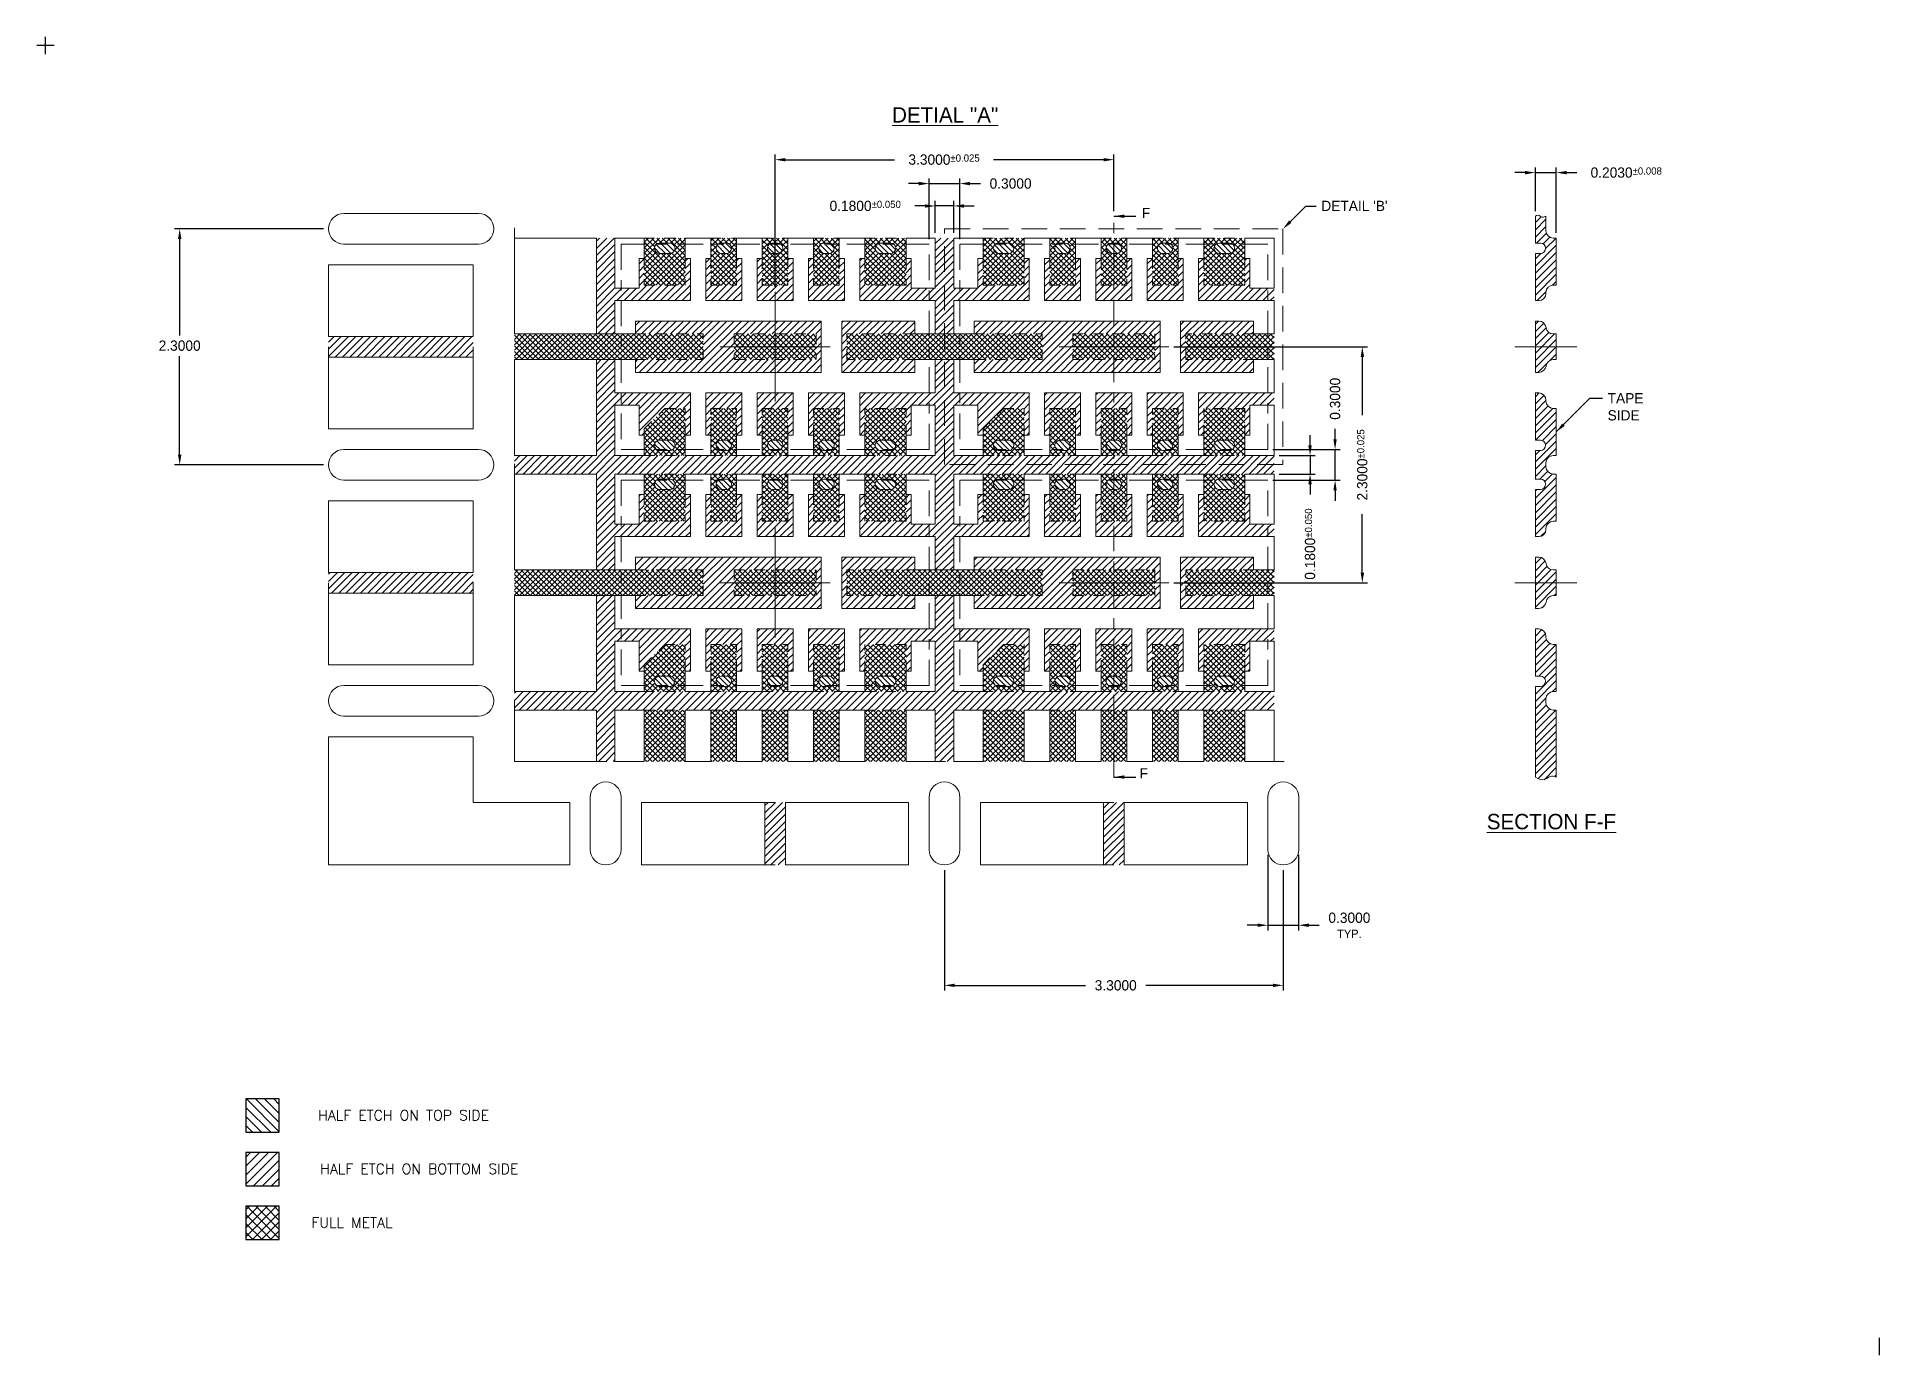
# Model space of a CAD drawing. Extents: x -26.3 to -8.4, y -10.6 to 2.2.
import ezdxf
from ezdxf import colors
from ezdxf.entities.mleader import LeaderData, LeaderLine
from ezdxf.math import Vec2, Vec3

# ---------------------------------------------------------------- set-up
doc = ezdxf.new("R2010")
doc.units = 0
doc.header["$MEASUREMENT"] = 0
doc.linetypes.add('CENTER', pattern=[2, 1.25, -0.25, 0.25, -0.25])
doc.linetypes.add('HIDDEN', pattern=[0.375, 0.25, -0.125])
for name, color, linetype, lineweight in [('Center', 1, 'Continuous', 5), ('Dim', 7, 'Continuous', 5), ('Dimple', 40, 'Continuous', 5), ('Full Metal', 5, 'Continuous', 5), ('full-metal', 5, 'Continuous', 5), ('Haft_etch', 4, 'Continuous', 5), ('Half Etch BT', 4, 'Continuous', 5), ('LF', 7, 'Continuous', 13), ('PKG', 6, 'Continuous', 18)]:
    doc.layers.add(name, color=color, linetype=linetype, lineweight=lineweight)
doc.styles.add('SIMPLEX', font='SIMPLEX')
doc.styles.get("Standard").update_dxf_attribs({"font": ''})
doc.styles.get('Standard').set_extended_font_data('SWRomns')
doc.dimstyles.new('2', dxfattribs={"dimtxt": 0.1, "dimasz": 0.1, "dimexe": 0.05, "dimexo": 0.05, "dimgap": 0.05, "dimtad": 0, "dimdec": 4, "dimzin": 0, "dimdsep": 46, "dimtxsty": 'Standard', "dimcen": 0, "dimadec": 0, "dimazin": 0, "dimtfac": 1, "dimtdec": 4, "dimtmove": 0, "dimatfit": 1, "dimfxl": 1, "dimtolj": 1, "dimtzin": 0, "dimarcsym": 0})
doc.dimstyles.new('2 ISO', dxfattribs={"dimtxt": 0.1, "dimasz": 0.1, "dimexe": 0.05, "dimexo": 0.05, "dimgap": 0.05, "dimtad": 0, "dimtih": 1, "dimtoh": 1, "dimdec": 4, "dimzin": 0, "dimdsep": 46, "dimtxsty": 'Standard', "dimcen": 0, "dimadec": 0, "dimazin": 0, "dimtfac": 1, "dimtdec": 4, "dimtofl": 0, "dimtmove": 0, "dimatfit": 1, "dimfxl": 1, "dimtolj": 1, "dimtzin": 0, "dimarcsym": 0})

msp = doc.modelspace()

# ---------------------------------------------------------------- texts
at = {"lineweight": 18, "char_height": 0.15, "attachment_point": 5}
for s, insert in [('{\\LDETIAL "A"}', (-17.4821, 1.45964)), ('{\\LSECTION F-F}', (-11.57673, -5.42888))]:
    msp.add_mtext(s, dxfattribs=dict(at, insert=insert))
at = {"lineweight": 18, "attachment_point": 5, "style": 'SIMPLEX'}
for s, insert, char_height in [('HALF ETCH ON TOP SIDE', (-22.75736, -8.28964), 0.1000385), ('HALF ETCH ON BOTTOM SIDE', (-22.60468, -8.81256), 0.1000385), ('FULL METAL', (-23.26038, -9.33547), 0.100038)]:
    msp.add_mtext(s, dxfattribs=dict(at, insert=insert, char_height=char_height))
at = {"layer": 'Dim', "lineweight": 18, "char_height": 0.1, "attachment_point": 5}
for insert in [(-15.52554, 0.50365), (-15.54792, -4.9572)]:
    msp.add_mtext('F', dxfattribs=dict(at, insert=insert))
at = {"layer": 'Dim', "insert": (-11.02888, -1.25154), "char_height": 0.1, "width": 0.0072908, "attachment_point": 1}
msp.add_mtext('TAPE SIDE', dxfattribs=at)

# ---------------------------------------------------------------- blocks, each defined once
blk = doc.blocks.new('*D0')
at = {"layer": 'Defpoints', "color": 0, "transparency": 16777216}
for p in [(346.616, 142.836), (346.436, 142.523), (346.616, 142.523)]:
    blk.add_point(p, dxfattribs=at)
at = {"layer": 'Dim', "color": 0, "lineweight": -2, "transparency": 16777216}
for p, q in [((346.436, 142.573), (346.436, 142.886)), ((346.616, 142.573), (346.616, 142.886)), ((346.336, 142.836), (346.236, 142.836)), ((346.616, 142.836), (346.436, 142.836)), ((346.716, 142.836), (346.816, 142.836))]:
    blk.add_line(p, q, dxfattribs=at)
at = {"layer": 'Dim', "color": 0, "transparency": 16777216}
for points in [[(346.336, 142.852), (346.336, 142.819), (346.436, 142.836)], [(346.716, 142.852), (346.716, 142.819), (346.616, 142.836)]]:
    blk.add_solid(points, dxfattribs=at)
at = {"layer": 'Dim', "color": 0, "transparency": 16777216, "insert": (345.754, 142.836), "char_height": 0.1, "attachment_point": 5}
blk.add_mtext('\\A2;0.1800{\\H0.070000;±0.050}', dxfattribs=at)
blk = doc.blocks.new('*D1')
at = {"layer": 'Defpoints', "color": 0, "transparency": 16777216}
for p in [(346.676, 143.054), (346.376, 142.463), (346.676, 142.463)]:
    blk.add_point(p, dxfattribs=at)
at = {"layer": 'Dim', "color": 0, "lineweight": -2, "transparency": 16777216}
for p, q in [((346.276, 143.054), (346.176, 143.054)), ((346.376, 142.513), (346.376, 143.104)), ((346.376, 143.054), (346.676, 143.054)), ((346.676, 142.513), (346.676, 143.104)), ((346.776, 143.054), (346.876, 143.054))]:
    blk.add_line(p, q, dxfattribs=at)
at = {"layer": 'Dim', "color": 0, "transparency": 16777216}
for points in [[(346.276, 143.071), (346.276, 143.037), (346.376, 143.054)], [(346.776, 143.071), (346.776, 143.037), (346.676, 143.054)]]:
    blk.add_solid(points, dxfattribs=at)
at = {"layer": 'Dim', "color": 0, "transparency": 16777216, "insert": (347.17, 143.054), "char_height": 0.1, "attachment_point": 5}
blk.add_mtext('\\A1;0.3000', dxfattribs=at)
blk = doc.blocks.new('*D3')
at = {"layer": 'Defpoints', "color": 0, "transparency": 16777216}
for p in [(349.736, 140.403), (350.087, 140.403), (349.736, 140.223)]:
    blk.add_point(p, dxfattribs=at)
at = {"layer": 'Dim', "color": 0, "lineweight": -2, "transparency": 16777216}
for p, q in [((350.087, 140.503), (350.087, 140.603)), ((349.786, 140.403), (350.137, 140.403)), ((350.087, 140.403), (350.087, 140.223)), ((349.786, 140.223), (350.137, 140.223)), ((350.087, 140.123), (350.087, 140.023))]:
    blk.add_line(p, q, dxfattribs=at)
at = {"layer": 'Dim', "color": 0, "transparency": 16777216}
for points in [[(350.07, 140.503), (350.104, 140.503), (350.087, 140.403)], [(350.07, 140.123), (350.104, 140.123), (350.087, 140.223)]]:
    blk.add_solid(points, dxfattribs=at)
at = {"layer": 'Dim', "color": 0, "transparency": 16777216, "insert": (350.087, 139.541), "char_height": 0.1, "attachment_point": 5, "rotation": 90}
blk.add_mtext('\\A2;0.1800{\\H0.070000;±0.050}', dxfattribs=at)
blk = doc.blocks.new('*D4')
at = {"layer": 'Defpoints', "color": 0, "transparency": 16777216}
for p in [(349.676, 140.463), (349.676, 140.163), (350.331, 140.163)]:
    blk.add_point(p, dxfattribs=at)
at = {"layer": 'Dim', "color": 0, "lineweight": -2, "transparency": 16777216}
for p, q in [((350.331, 140.563), (350.331, 140.663)), ((349.726, 140.463), (350.381, 140.463)), ((350.331, 140.163), (350.331, 140.463)), ((349.726, 140.163), (350.381, 140.163)), ((350.331, 140.063), (350.331, 139.963))]:
    blk.add_line(p, q, dxfattribs=at)
at = {"layer": 'Dim', "color": 0, "transparency": 16777216}
for points in [[(350.314, 140.563), (350.347, 140.563), (350.331, 140.463)], [(350.314, 140.063), (350.347, 140.063), (350.331, 140.163)]]:
    blk.add_solid(points, dxfattribs=at)
at = {"layer": 'Dim', "color": 0, "transparency": 16777216, "insert": (350.331, 140.957), "char_height": 0.1, "attachment_point": 5, "rotation": 90}
blk.add_mtext('\\A1;0.3000', dxfattribs=at)
blk = doc.blocks.new('*D6')
at = {"layer": 'Defpoints', "color": 0, "transparency": 16777216}
for p in [(346.526, 136.413), (349.826, 136.413), (349.826, 135.24)]:
    blk.add_point(p, dxfattribs=at)
at = {"layer": 'Dim', "color": 0, "lineweight": -2, "transparency": 16777216}
for p, q in [((346.526, 136.363), (346.526, 135.19)), ((349.826, 136.363), (349.826, 135.19)), ((346.626, 135.24), (347.901, 135.24)), ((349.726, 135.24), (348.488, 135.24))]:
    blk.add_line(p, q, dxfattribs=at)
at = {"layer": 'Dim', "color": 0, "transparency": 16777216}
for points in [[(346.626, 135.257), (346.626, 135.224), (346.526, 135.24)], [(349.726, 135.257), (349.726, 135.224), (349.826, 135.24)]]:
    blk.add_solid(points, dxfattribs=at)
at = {"layer": 'Dim', "color": 0, "transparency": 16777216, "insert": (348.194, 135.24), "char_height": 0.1, "attachment_point": 5}
blk.add_mtext('\\A1;3.3000', dxfattribs=at)
blk = doc.blocks.new('*D7')
at = {"layer": 'Defpoints', "color": 0, "transparency": 16777216}
for p in [(340.526, 142.613), (339.076, 140.313), (340.526, 140.313)]:
    blk.add_point(p, dxfattribs=at)
at = {"layer": 'Dim', "color": 0, "lineweight": -2, "transparency": 16777216}
for p, q in [((340.476, 142.613), (339.026, 142.613)), ((339.076, 142.513), (339.076, 141.575)), ((339.076, 140.413), (339.076, 141.372)), ((340.476, 140.313), (339.026, 140.313))]:
    blk.add_line(p, q, dxfattribs=at)
at = {"layer": 'Dim', "color": 0, "transparency": 16777216}
for points in [[(339.06, 142.513), (339.093, 142.513), (339.076, 142.613)], [(339.06, 140.413), (339.093, 140.413), (339.076, 140.313)]]:
    blk.add_solid(points, dxfattribs=at)
at = {"layer": 'Dim', "color": 0, "transparency": 16777216, "insert": (339.076, 141.474), "char_height": 0.1, "attachment_point": 5}
blk.add_mtext('\\A1;2.3000', dxfattribs=at)
blk = doc.blocks.new('*D9')
at = {"layer": 'Defpoints', "color": 0, "transparency": 16777216}
for p in [(352.485, 143.161), (352.282, 142.736), (352.485, 142.523)]:
    blk.add_point(p, dxfattribs=at)
at = {"layer": 'Dim', "color": 0, "lineweight": -2, "transparency": 16777216}
for p, q in [((352.282, 142.786), (352.282, 143.211)), ((352.485, 142.573), (352.485, 143.211)), ((352.182, 143.161), (352.082, 143.161)), ((352.282, 143.161), (352.485, 143.161)), ((352.585, 143.161), (352.685, 143.161))]:
    blk.add_line(p, q, dxfattribs=at)
at = {"layer": 'Dim', "color": 0, "transparency": 16777216}
for points in [[(352.182, 143.177), (352.182, 143.144), (352.282, 143.161)], [(352.585, 143.177), (352.585, 143.144), (352.485, 143.161)]]:
    blk.add_solid(points, dxfattribs=at)
at = {"layer": 'Dim', "color": 0, "transparency": 16777216, "insert": (353.167, 143.161), "char_height": 0.1, "attachment_point": 5}
blk.add_mtext('\\A2;0.2030{\\H0.070000;±0.008}', dxfattribs=at)
blk = doc.blocks.new('*D8')
at = {"layer": 'Defpoints', "color": 0, "transparency": 16777216}
for p in [(349.676, 136.563), (349.976, 136.563), (349.976, 135.826)]:
    blk.add_point(p, dxfattribs=at)
at = {"layer": 'Dim', "color": 0, "lineweight": -2, "transparency": 16777216}
for p, q in [((349.676, 136.513), (349.676, 135.776)), ((349.976, 136.513), (349.976, 135.776)), ((349.576, 135.826), (349.476, 135.826)), ((349.676, 135.826), (349.976, 135.826)), ((350.076, 135.826), (350.176, 135.826))]:
    blk.add_line(p, q, dxfattribs=at)
at = {"layer": 'Dim', "color": 0, "transparency": 16777216}
for points in [[(349.576, 135.843), (349.576, 135.81), (349.676, 135.826)], [(350.076, 135.843), (350.076, 135.81), (349.976, 135.826)]]:
    blk.add_solid(points, dxfattribs=at)
at = {"layer": 'Dim', "color": 0, "transparency": 16777216, "insert": (350.47, 135.826), "char_height": 0.1, "attachment_point": 5}
blk.add_mtext('\\A1;0.3000\\P{\\H0.8x;TYP.}', dxfattribs=at)
blk = doc.blocks.new('*D2')
at = {"layer": 'Defpoints', "color": 0, "transparency": 16777216}
for p in [(348.176, 143.287), (348.176, 142.736), (344.876, 141.998)]:
    blk.add_point(p, dxfattribs=at)
at = {"layer": 'Dim', "color": 0, "lineweight": -2, "transparency": 16777216}
for p, q in [((344.876, 142.048), (344.876, 143.337)), ((344.976, 143.287), (346.039, 143.287)), ((348.076, 143.287), (347.005, 143.287)), ((348.176, 142.786), (348.176, 143.337))]:
    blk.add_line(p, q, dxfattribs=at)
at = {"layer": 'Dim', "color": 0, "transparency": 16777216}
for points in [[(344.976, 143.303), (344.976, 143.27), (344.876, 143.287)], [(348.076, 143.303), (348.076, 143.27), (348.176, 143.287)]]:
    blk.add_solid(points, dxfattribs=at)
at = {"layer": 'Dim', "color": 0, "transparency": 16777216, "insert": (346.522, 143.287), "char_height": 0.1, "attachment_point": 5}
blk.add_mtext('\\A2;3.3000{\\H0.070000;±0.025}', dxfattribs=at)
blk = doc.blocks.new('*D5')
at = {"layer": 'Defpoints', "color": 0, "transparency": 16777216}
for p in [(348.711, 141.463), (348.711, 139.163), (350.596, 139.163)]:
    blk.add_point(p, dxfattribs=at)
at = {"layer": 'Dim', "color": 0, "lineweight": -2, "transparency": 16777216}
for p, q in [((348.761, 141.463), (350.646, 141.463)), ((350.596, 141.363), (350.596, 140.796)), ((350.596, 139.263), (350.596, 139.831)), ((348.761, 139.163), (350.646, 139.163))]:
    blk.add_line(p, q, dxfattribs=at)
at = {"layer": 'Dim', "color": 0, "transparency": 16777216}
for points in [[(350.58, 141.363), (350.613, 141.363), (350.596, 141.463)], [(350.58, 139.263), (350.613, 139.263), (350.596, 139.163)]]:
    blk.add_solid(points, dxfattribs=at)
at = {"layer": 'Dim', "color": 0, "transparency": 16777216, "insert": (350.596, 140.313), "char_height": 0.1, "attachment_point": 5, "rotation": 90}
blk.add_mtext('\\A2;2.3000{\\H0.070000;±0.025}', dxfattribs=at)

# ---------------------------------------------------------------- dimensions: what is measured, and where the dimension line sits
at = {"layer": 'Dim'}
for base, p1, p2, override, picture, middle in [((-15.83836, 1.02268), (-19.13836, -0.26588), (-15.83836, 0.47211), {"dimtol": 1, "dimtp": 0.025, "dimtm": 0.025, "dimtfac": 0.7, "dimtdec": 3, "dimtolj": 2}, '*D2', (-17.4927, 1.02268)), ((-11.52976, 0.8968), (-11.73276, 0.47211), (-11.52976, 0.25947), {"dimtol": 1, "dimtp": 0.008, "dimtm": 0.008, "dimtfac": 0.7, "dimtdec": 3, "dimtolj": 2}, '*D9', (-10.84722, 0.8968)), ((-17.39836, 0.57185), (-17.57836, 0.25947), (-17.39836, 0.25947), {"dimgap": 0.05, "dimtol": 1, "dimlim": 0, "dimtp": 0.05, "dimtm": 0.05, "dimtfac": 0.7, "dimtdec": 3, "dimtolj": 2}, '*D0', (-18.2609, 0.57185))]:
    dim = msp.add_linear_dim(base=base, p1=p1, p2=p2, dimstyle='2', override=override, dxfattribs=at)
    dim.commit()
    dim.dimension.update_dxf_attribs({"geometry": picture, "text_midpoint": middle, "dimtype": 128, "insert": (-364.01465, -142.26398)})
for base, p1, p2, picture, middle in [((-17.33836, 0.79004), (-17.63836, 0.19947), (-17.33836, 0.19947), '*D1', (-16.84514, 0.79004)), ((-14.18836, -7.02368), (-17.48836, -5.85053), (-14.18836, -5.85053), '*D6', (-15.82026, -7.02368))]:
    dim = msp.add_linear_dim(base=base, p1=p1, p2=p2, dimstyle='2', dxfattribs=at)
    dim.commit()
    dim.dimension.update_dxf_attribs({"geometry": picture, "text_midpoint": middle, "dimtype": 128, "insert": (-364.01465, -142.26398)})
for base, p1, p2, dimstyle, picture, middle in [((-24.93825, -1.95053), (-23.48836, 0.34947), (-23.48836, -1.95053), '2 ISO', '*D7', (-24.93825, -0.79028)), ((-13.68412, -2.10053), (-14.33836, -1.80053), (-14.33836, -2.10053), '2', '*D4', (-13.68412, -1.3073))]:
    dim = msp.add_linear_dim(base=base, p1=p1, p2=p2, angle=90, dimstyle=dimstyle, dxfattribs=at)
    dim.commit()
    dim.dimension.update_dxf_attribs({"geometry": picture, "text_midpoint": middle, "dimtype": 128, "insert": (-364.01465, -142.26398)})
for base, p1, p2, override, picture, middle in [((-13.41845, -3.10053), (-15.30371, -0.80053), (-15.30371, -3.10053), {"dimtol": 1, "dimtp": 0.025, "dimtm": 0.025, "dimtfac": 0.7, "dimtdec": 3, "dimtolj": 2}, '*D5', (-13.41845, -1.95055)), ((-13.92749, -1.86053), (-14.27836, -2.04053), (-14.27836, -1.86053), {"dimgap": 0.05, "dimtol": 1, "dimlim": 0, "dimtp": 0.05, "dimtm": 0.05, "dimtfac": 0.7, "dimtdec": 3, "dimtolj": 2}, '*D3', (-13.92749, -2.72307))]:
    dim = msp.add_linear_dim(base=base, p1=p1, p2=p2, angle=90, dimstyle='2', override=override, dxfattribs=at)
    dim.commit()
    dim.dimension.update_dxf_attribs({"geometry": picture, "text_midpoint": middle, "dimtype": 128, "insert": (-364.01465, -142.26398)})
dim = msp.add_linear_dim(base=(-14.03836, -6.43768), p1=(-14.33836, -5.70053), p2=(-14.03836, -5.70053), text='<>\\P{\\H0.8x;TYP.}', dimstyle='2', dxfattribs=at)
dim.commit()
dim.dimension.update_dxf_attribs({"geometry": '*D8', "text_midpoint": (-13.54514, -6.43768), "insert": (-364.01465, -142.26398)})

# ---------------------------------------------------------------- hatches: boundary and pattern name
at = {"layer": 'Dimple'}
h = msp.add_hatch(dxfattribs=at)
h.set_pattern_fill('ANSI31', color=256, scale=0.3, angle=90, style=0)
h.set_pattern_definition([(135, (-0.98836, 59.379472), (-0.026516504, -0.026516504), [])])
edge = h.paths.add_edge_path()
edge.add_line((-18.11336, -1.81053), (-18.01336, -1.81053))
edge.add_arc((-18.01336, -1.76053), 0.05, 270, 450)
edge.add_line((-18.01336, -1.71053), (-18.11336, -1.71053))
edge.add_arc((-18.11336, -1.76053), 0.05, 90, 270)
edge = h.paths.add_edge_path()
edge.add_line((-20.16336, -1.81053), (-20.26336, -1.81053))
edge.add_arc((-20.26336, -1.76053), 0.05, 90, 270, ccw=False)
edge.add_line((-20.26336, -1.71053), (-20.16336, -1.71053))
edge.add_arc((-20.16336, -1.76053), 0.05, -90, 90, ccw=False)
edge = h.paths.add_edge_path()
edge.add_line((-18.11336, 0.20947), (-18.01336, 0.20947))
edge.add_arc((-18.01336, 0.15947), 0.05, -90, 90, ccw=False)
edge.add_line((-18.01336, 0.10947), (-18.11336, 0.10947))
edge.add_arc((-18.11336, 0.15947), 0.05, 90, 270, ccw=False)
edge = h.paths.add_edge_path()
edge.add_line((-20.16336, 0.20947), (-20.26336, 0.20947))
edge.add_arc((-20.26336, 0.15947), 0.05, 90, 270)
edge.add_line((-20.26336, 0.10947), (-20.16336, 0.10947))
edge.add_arc((-20.16336, 0.15947), 0.05, 270, 450)
edge = h.paths.add_edge_path()
edge.add_line((-18.61336, -1.71053), (-18.66336, -1.71053))
edge.add_arc((-18.66336, -1.76053), 0.05, 90, 270)
edge.add_line((-18.66336, -1.81053), (-18.61336, -1.81053))
edge.add_arc((-18.61336, -1.76053), 0.05, 270, 450)
edge = h.paths.add_edge_path()
edge.add_line((-19.11336, -1.71053), (-19.16336, -1.71053))
edge.add_arc((-19.16336, -1.76053), 0.05, 90, 270)
edge.add_line((-19.16336, -1.81053), (-19.11336, -1.81053))
edge.add_arc((-19.11336, -1.76053), 0.05, 270, 450)
edge = h.paths.add_edge_path()
edge.add_line((-19.61336, -1.71053), (-19.66336, -1.71053))
edge.add_arc((-19.66336, -1.76053), 0.05, 90, 270)
edge.add_line((-19.66336, -1.81053), (-19.61336, -1.81053))
edge.add_arc((-19.61336, -1.76053), 0.05, 270, 450)
edge = h.paths.add_edge_path()
edge.add_line((-18.61336, 0.10947), (-18.66336, 0.10947))
edge.add_arc((-18.66336, 0.15947), 0.05, 90, 270, ccw=False)
edge.add_line((-18.66336, 0.20947), (-18.61336, 0.20947))
edge.add_arc((-18.61336, 0.15947), 0.05, -90, 90, ccw=False)
edge = h.paths.add_edge_path()
edge.add_line((-19.11336, 0.10947), (-19.16336, 0.10947))
edge.add_arc((-19.16336, 0.15947), 0.05, 90, 270, ccw=False)
edge.add_line((-19.16336, 0.20947), (-19.11336, 0.20947))
edge.add_arc((-19.11336, 0.15947), 0.05, -90, 90, ccw=False)
edge = h.paths.add_edge_path()
edge.add_line((-19.61336, 0.10947), (-19.66336, 0.10947))
edge.add_arc((-19.66336, 0.15947), 0.05, 90, 270, ccw=False)
edge.add_line((-19.66336, 0.20947), (-19.61336, 0.20947))
edge.add_arc((-19.61336, 0.15947), 0.05, -90, 90, ccw=False)
edge = h.paths.add_edge_path()
edge.add_line((-14.81336, -1.81053), (-14.71336, -1.81053))
edge.add_arc((-14.71336, -1.76053), 0.05, 270, 450)
edge.add_line((-14.71336, -1.71053), (-14.81336, -1.71053))
edge.add_arc((-14.81336, -1.76053), 0.05, 90, 270)
edge = h.paths.add_edge_path()
edge.add_line((-16.86336, -1.81053), (-16.96336, -1.81053))
edge.add_arc((-16.96336, -1.76053), 0.05, 90, 270, ccw=False)
edge.add_line((-16.96336, -1.71053), (-16.86336, -1.71053))
edge.add_arc((-16.86336, -1.76053), 0.05, -90, 90, ccw=False)
edge = h.paths.add_edge_path()
edge.add_line((-14.81336, 0.20947), (-14.71336, 0.20947))
edge.add_arc((-14.71336, 0.15947), 0.05, -90, 90, ccw=False)
edge.add_line((-14.71336, 0.10947), (-14.81336, 0.10947))
edge.add_arc((-14.81336, 0.15947), 0.05, 90, 270, ccw=False)
edge = h.paths.add_edge_path()
edge.add_line((-16.86336, 0.20947), (-16.96336, 0.20947))
edge.add_arc((-16.96336, 0.15947), 0.05, 90, 270)
edge.add_line((-16.96336, 0.10947), (-16.86336, 0.10947))
edge.add_arc((-16.86336, 0.15947), 0.05, 270, 450)
edge = h.paths.add_edge_path()
edge.add_line((-15.31336, -1.71053), (-15.36336, -1.71053))
edge.add_arc((-15.36336, -1.76053), 0.05, 90, 270)
edge.add_line((-15.36336, -1.81053), (-15.31336, -1.81053))
edge.add_arc((-15.31336, -1.76053), 0.05, 270, 450)
edge = h.paths.add_edge_path()
edge.add_line((-15.81336, -1.71053), (-15.86336, -1.71053))
edge.add_arc((-15.86336, -1.76053), 0.05, 90, 270)
edge.add_line((-15.86336, -1.81053), (-15.81336, -1.81053))
edge.add_arc((-15.81336, -1.76053), 0.05, 270, 450)
edge = h.paths.add_edge_path()
edge.add_line((-16.31336, -1.71053), (-16.36336, -1.71053))
edge.add_arc((-16.36336, -1.76053), 0.05, 90, 270)
edge.add_line((-16.36336, -1.81053), (-16.31336, -1.81053))
edge.add_arc((-16.31336, -1.76053), 0.05, 270, 450)
edge = h.paths.add_edge_path()
edge.add_line((-15.31336, 0.10947), (-15.36336, 0.10947))
edge.add_arc((-15.36336, 0.15947), 0.05, 90, 270, ccw=False)
edge.add_line((-15.36336, 0.20947), (-15.31336, 0.20947))
edge.add_arc((-15.31336, 0.15947), 0.05, -90, 90, ccw=False)
edge = h.paths.add_edge_path()
edge.add_line((-15.81336, 0.10947), (-15.86336, 0.10947))
edge.add_arc((-15.86336, 0.15947), 0.05, 90, 270, ccw=False)
edge.add_line((-15.86336, 0.20947), (-15.81336, 0.20947))
edge.add_arc((-15.81336, 0.15947), 0.05, -90, 90, ccw=False)
edge = h.paths.add_edge_path()
edge.add_line((-16.31336, 0.10947), (-16.36336, 0.10947))
edge.add_arc((-16.36336, 0.15947), 0.05, 90, 270, ccw=False)
edge.add_line((-16.36336, 0.20947), (-16.31336, 0.20947))
edge.add_arc((-16.31336, 0.15947), 0.05, -90, 90, ccw=False)
edge = h.paths.add_edge_path()
edge.add_line((-14.81336, -4.11053), (-14.71336, -4.11053))
edge.add_arc((-14.71336, -4.06053), 0.05, 270, 450)
edge.add_line((-14.71336, -4.01053), (-14.81336, -4.01053))
edge.add_arc((-14.81336, -4.06053), 0.05, 90, 270)
edge = h.paths.add_edge_path()
edge.add_line((-16.86336, -4.11053), (-16.96336, -4.11053))
edge.add_arc((-16.96336, -4.06053), 0.05, 90, 270, ccw=False)
edge.add_line((-16.96336, -4.01053), (-16.86336, -4.01053))
edge.add_arc((-16.86336, -4.06053), 0.05, -90, 90, ccw=False)
edge = h.paths.add_edge_path()
edge.add_line((-14.81336, -2.09053), (-14.71336, -2.09053))
edge.add_arc((-14.71336, -2.14053), 0.05, -90, 90, ccw=False)
edge.add_line((-14.71336, -2.19053), (-14.81336, -2.19053))
edge.add_arc((-14.81336, -2.14053), 0.05, 90, 270, ccw=False)
edge = h.paths.add_edge_path()
edge.add_line((-16.86336, -2.09053), (-16.96336, -2.09053))
edge.add_arc((-16.96336, -2.14053), 0.05, 90, 270)
edge.add_line((-16.96336, -2.19053), (-16.86336, -2.19053))
edge.add_arc((-16.86336, -2.14053), 0.05, 270, 450)
edge = h.paths.add_edge_path()
edge.add_line((-15.31336, -4.01053), (-15.36336, -4.01053))
edge.add_arc((-15.36336, -4.06053), 0.05, 90, 270)
edge.add_line((-15.36336, -4.11053), (-15.31336, -4.11053))
edge.add_arc((-15.31336, -4.06053), 0.05, 270, 450)
edge = h.paths.add_edge_path()
edge.add_line((-15.81336, -4.01053), (-15.86336, -4.01053))
edge.add_arc((-15.86336, -4.06053), 0.05, 90, 270)
edge.add_line((-15.86336, -4.11053), (-15.81336, -4.11053))
edge.add_arc((-15.81336, -4.06053), 0.05, 270, 450)
edge = h.paths.add_edge_path()
edge.add_line((-16.31336, -4.01053), (-16.36336, -4.01053))
edge.add_arc((-16.36336, -4.06053), 0.05, 90, 270)
edge.add_line((-16.36336, -4.11053), (-16.31336, -4.11053))
edge.add_arc((-16.31336, -4.06053), 0.05, 270, 450)
edge = h.paths.add_edge_path()
edge.add_line((-15.31336, -2.19053), (-15.36336, -2.19053))
edge.add_arc((-15.36336, -2.14053), 0.05, 90, 270, ccw=False)
edge.add_line((-15.36336, -2.09053), (-15.31336, -2.09053))
edge.add_arc((-15.31336, -2.14053), 0.05, -90, 90, ccw=False)
edge = h.paths.add_edge_path()
edge.add_line((-15.81336, -2.19053), (-15.86336, -2.19053))
edge.add_arc((-15.86336, -2.14053), 0.05, 90, 270, ccw=False)
edge.add_line((-15.86336, -2.09053), (-15.81336, -2.09053))
edge.add_arc((-15.81336, -2.14053), 0.05, -90, 90, ccw=False)
edge = h.paths.add_edge_path()
edge.add_line((-16.31336, -2.19053), (-16.36336, -2.19053))
edge.add_arc((-16.36336, -2.14053), 0.05, 90, 270, ccw=False)
edge.add_line((-16.36336, -2.09053), (-16.31336, -2.09053))
edge.add_arc((-16.31336, -2.14053), 0.05, -90, 90, ccw=False)
edge = h.paths.add_edge_path()
edge.add_line((-18.11336, -4.11053), (-18.01336, -4.11053))
edge.add_arc((-18.01336, -4.06053), 0.05, 270, 450)
edge.add_line((-18.01336, -4.01053), (-18.11336, -4.01053))
edge.add_arc((-18.11336, -4.06053), 0.05, 90, 270)
edge = h.paths.add_edge_path()
edge.add_line((-20.16336, -4.11053), (-20.26336, -4.11053))
edge.add_arc((-20.26336, -4.06053), 0.05, 90, 270, ccw=False)
edge.add_line((-20.26336, -4.01053), (-20.16336, -4.01053))
edge.add_arc((-20.16336, -4.06053), 0.05, -90, 90, ccw=False)
edge = h.paths.add_edge_path()
edge.add_line((-18.11336, -2.09053), (-18.01336, -2.09053))
edge.add_arc((-18.01336, -2.14053), 0.05, -90, 90, ccw=False)
edge.add_line((-18.01336, -2.19053), (-18.11336, -2.19053))
edge.add_arc((-18.11336, -2.14053), 0.05, 90, 270, ccw=False)
edge = h.paths.add_edge_path()
edge.add_line((-20.16336, -2.09053), (-20.26336, -2.09053))
edge.add_arc((-20.26336, -2.14053), 0.05, 90, 270)
edge.add_line((-20.26336, -2.19053), (-20.16336, -2.19053))
edge.add_arc((-20.16336, -2.14053), 0.05, 270, 450)
edge = h.paths.add_edge_path()
edge.add_line((-18.61336, -4.01053), (-18.66336, -4.01053))
edge.add_arc((-18.66336, -4.06053), 0.05, 90, 270)
edge.add_line((-18.66336, -4.11053), (-18.61336, -4.11053))
edge.add_arc((-18.61336, -4.06053), 0.05, 270, 450)
edge = h.paths.add_edge_path()
edge.add_line((-19.11336, -4.01053), (-19.16336, -4.01053))
edge.add_arc((-19.16336, -4.06053), 0.05, 90, 270)
edge.add_line((-19.16336, -4.11053), (-19.11336, -4.11053))
edge.add_arc((-19.11336, -4.06053), 0.05, 270, 450)
edge = h.paths.add_edge_path()
edge.add_line((-19.61336, -4.01053), (-19.66336, -4.01053))
edge.add_arc((-19.66336, -4.06053), 0.05, 90, 270)
edge.add_line((-19.66336, -4.11053), (-19.61336, -4.11053))
edge.add_arc((-19.61336, -4.06053), 0.05, 270, 450)
edge = h.paths.add_edge_path()
edge.add_line((-18.61336, -2.19053), (-18.66336, -2.19053))
edge.add_arc((-18.66336, -2.14053), 0.05, 90, 270, ccw=False)
edge.add_line((-18.66336, -2.09053), (-18.61336, -2.09053))
edge.add_arc((-18.61336, -2.14053), 0.05, -90, 90, ccw=False)
edge = h.paths.add_edge_path()
edge.add_line((-19.11336, -2.19053), (-19.16336, -2.19053))
edge.add_arc((-19.16336, -2.14053), 0.05, 90, 270, ccw=False)
edge.add_line((-19.16336, -2.09053), (-19.11336, -2.09053))
edge.add_arc((-19.11336, -2.14053), 0.05, -90, 90, ccw=False)
edge = h.paths.add_edge_path()
edge.add_line((-19.61336, -2.19053), (-19.66336, -2.19053))
edge.add_arc((-19.66336, -2.14053), 0.05, 90, 270, ccw=False)
edge.add_line((-19.66336, -2.09053), (-19.61336, -2.09053))
edge.add_arc((-19.61336, -2.14053), 0.05, -90, 90, ccw=False)
h = msp.add_hatch(dxfattribs=at)
h.set_pattern_fill('ANSI31', color=256, scale=0.500192, angle=90, style=0)
h.set_pattern_definition([(135, (-0.98836, 59.37947), (-0.04421117, -0.04421117), [])])
h.paths.add_polyline_path([(-23.96828, -8.45526), (-23.96828, -8.13084), (-24.2927, -8.13084), (-24.2927, -8.45526)])
at = {"layer": 'Full Metal'}
h = msp.add_hatch(dxfattribs=at)
h.set_pattern_fill('ANSI37', color=256, scale=0.3, style=0)
h.set_pattern_definition([(45, (-20.70252, -0.81338), (-0.0265165, 0.0265165), []), (135, (-20.70252, -0.81338), (-0.0265165, -0.0265165), [])])
h.paths.add_polyline_path([(-19.83836, -0.67553), (-20.49836, -0.67553), (-21.67836, -0.67553), (-21.67836, -0.92553), (-20.49836, -0.92553), (-19.83836, -0.92553)])
h.paths.add_polyline_path([(-16.53836, -0.67553), (-17.19836, -0.67553), (-17.77836, -0.67553), (-18.43836, -0.67553), (-18.43836, -0.92553), (-17.77836, -0.92553), (-17.19836, -0.92553), (-16.53836, -0.92553)])
h.paths.add_polyline_path([(-16.53836, -2.97553), (-17.19836, -2.97553), (-17.77836, -2.97553), (-18.43836, -2.97553), (-18.43836, -3.22553), (-17.77836, -3.22553), (-17.19836, -3.22553), (-16.53836, -3.22553)])
h.paths.add_polyline_path([(-19.83836, -2.97553), (-20.49836, -2.97553), (-21.67836, -2.97553), (-21.67836, -3.22553), (-20.49836, -3.22553), (-19.83836, -3.22553)])
h.paths.add_polyline_path([(-20.01336, -4.34053), (-20.41336, -4.34053), (-20.41336, -4.84053), (-20.01336, -4.84053)])
h.paths.add_polyline_path([(-19.51336, -4.34053), (-19.76336, -4.34053), (-19.76336, -4.84053), (-19.51336, -4.84053)])
h.paths.add_polyline_path([(-19.01336, -4.34053), (-19.26336, -4.34053), (-19.26336, -4.84053), (-19.01336, -4.84053)])
h.paths.add_polyline_path([(-18.51336, -4.34053), (-18.76336, -4.34053), (-18.76336, -4.84053), (-18.51336, -4.84053)])
h.paths.add_polyline_path([(-17.86336, -4.34053), (-18.26336, -4.34053), (-18.26336, -4.84053), (-17.86336, -4.84053)])
h.paths.add_polyline_path([(-16.71336, -4.34053), (-17.11336, -4.34053), (-17.11336, -4.84053), (-16.71336, -4.84053)])
h.paths.add_polyline_path([(-16.21336, -4.34053), (-16.46336, -4.34053), (-16.46336, -4.84053), (-16.21336, -4.84053)])
h.paths.add_polyline_path([(-15.71336, -4.34053), (-15.96336, -4.34053), (-15.96336, -4.84053), (-15.71336, -4.84053)])
h.paths.add_polyline_path([(-15.21336, -4.34053), (-15.46336, -4.34053), (-15.46336, -4.84053), (-15.21336, -4.84053)])
h.paths.add_polyline_path([(-14.56336, -4.34053), (-14.96336, -4.34053), (-14.96336, -4.84053), (-14.56336, -4.84053)])
h.paths.add_polyline_path([(-20.01336, -2.20053), (-20.01336, -2.04053), (-20.41336, -2.04053), (-20.41336, -2.20053), (-20.41336, -2.50053), (-20.01336, -2.50053)])
h.paths.add_polyline_path([(-20.26336, -2.19053, -1), (-20.26336, -2.09053), (-20.16336, -2.09053, -1), (-20.16336, -2.19053)], flags=16)
h.paths.add_polyline_path([(-19.51336, -2.20053), (-19.51336, -2.04053), (-19.76336, -2.04053), (-19.76336, -2.20053), (-19.76336, -2.50053), (-19.51336, -2.50053)])
h.paths.add_polyline_path([(-19.61336, -2.19053), (-19.66336, -2.19053, -1), (-19.66336, -2.09053), (-19.61336, -2.09053, -1)], flags=16)
h.paths.add_polyline_path([(-19.01336, -2.20053), (-19.01336, -2.04053), (-19.26336, -2.04053), (-19.26336, -2.20053), (-19.26336, -2.50053), (-19.01336, -2.50053)])
h.paths.add_polyline_path([(-19.11336, -2.19053), (-19.16336, -2.19053, -1), (-19.16336, -2.09053), (-19.11336, -2.09053, -1)], flags=16)
h.paths.add_polyline_path([(-18.51336, -2.20053), (-18.51336, -2.04053), (-18.76336, -2.04053), (-18.76336, -2.20053), (-18.76336, -2.50053), (-18.51336, -2.50053)])
h.paths.add_polyline_path([(-18.61336, -2.19053), (-18.66336, -2.19053, -1), (-18.66336, -2.09053), (-18.61336, -2.09053, -1)], flags=16)
h.paths.add_polyline_path([(-17.86336, -2.20053), (-17.86336, -2.04053), (-18.26336, -2.04053), (-18.26336, -2.20053), (-18.26336, -2.50053), (-17.86336, -2.50053)])
h.paths.add_polyline_path([(-18.11336, -2.19053, -1), (-18.11336, -2.09053), (-18.01336, -2.09053, -1), (-18.01336, -2.19053)], flags=16)
h.paths.add_polyline_path([(-18.73836, -2.97553), (-19.53836, -2.97553), (-19.53836, -3.22553), (-18.73836, -3.22553)])
h.paths.add_polyline_path([(-20.01336, -3.70053), (-20.21336, -3.70053), (-20.41336, -3.90053), (-20.41336, -4.00053), (-20.41336, -4.16053), (-20.01336, -4.16053), (-20.01336, -4.00053)])
h.paths.add_polyline_path([(-20.16336, -4.01053, -1), (-20.16336, -4.11053), (-20.26336, -4.11053, -1), (-20.26336, -4.01053)], flags=16)
h.paths.add_polyline_path([(-19.51336, -3.70053), (-19.76336, -3.70053), (-19.76336, -4.00053), (-19.76336, -4.16053), (-19.51336, -4.16053), (-19.51336, -4.00053)])
h.paths.add_polyline_path([(-19.61336, -4.11053), (-19.66336, -4.11053, -1), (-19.66336, -4.01053), (-19.61336, -4.01053, -1)], flags=16)
h.paths.add_polyline_path([(-19.01336, -3.70053), (-19.26336, -3.70053), (-19.26336, -4.00053), (-19.26336, -4.16053), (-19.01336, -4.16053), (-19.01336, -4.00053)])
h.paths.add_polyline_path([(-19.11336, -4.01053, -1), (-19.11336, -4.11053), (-19.16336, -4.11053, -1), (-19.16336, -4.01053)], flags=16)
h.paths.add_polyline_path([(-18.51336, -3.70053), (-18.76336, -3.70053), (-18.76336, -4.00053), (-18.76336, -4.16053), (-18.51336, -4.16053), (-18.51336, -4.00053)])
h.paths.add_polyline_path([(-18.66336, -4.01053), (-18.61336, -4.01053, -1), (-18.61336, -4.11053), (-18.66336, -4.11053, -1)], flags=16)
h.paths.add_polyline_path([(-17.86336, -3.70053), (-18.26336, -3.70053), (-18.26336, -4.00053), (-18.26336, -4.16053), (-17.86336, -4.16053), (-17.86336, -4.00053)])
h.paths.add_polyline_path([(-18.01336, -4.01053, -1), (-18.01336, -4.11053), (-18.11336, -4.11053, -1), (-18.11336, -4.01053)], flags=16)
h.paths.add_polyline_path([(-16.71336, -3.70053), (-16.91336, -3.70053), (-17.11336, -3.90053), (-17.11336, -4.00053), (-17.11336, -4.16053), (-16.71336, -4.16053), (-16.71336, -4.00053)])
h.paths.add_polyline_path([(-16.86336, -4.11053), (-16.96336, -4.11053, -1), (-16.96336, -4.01053), (-16.86336, -4.01053, -1)], flags=16)
h.paths.add_polyline_path([(-16.21336, -3.70053), (-16.46336, -3.70053), (-16.46336, -4.00053), (-16.46336, -4.16053), (-16.21336, -4.16053), (-16.21336, -4.00053)])
h.paths.add_polyline_path([(-16.31336, -4.01053, -1), (-16.31336, -4.11053), (-16.36336, -4.11053, -1), (-16.36336, -4.01053)], flags=16)
h.paths.add_polyline_path([(-15.71336, -3.70053), (-15.96336, -3.70053), (-15.96336, -4.00053), (-15.96336, -4.16053), (-15.71336, -4.16053), (-15.71336, -4.00053)])
h.paths.add_polyline_path([(-15.81336, -4.01053, -1), (-15.81336, -4.11053), (-15.86336, -4.11053, -1), (-15.86336, -4.01053)], flags=16)
h.paths.add_polyline_path([(-15.21336, -3.70053), (-15.46336, -3.70053), (-15.46336, -4.00053), (-15.46336, -4.16053), (-15.21336, -4.16053), (-15.21336, -4.00053)])
h.paths.add_polyline_path([(-15.36336, -4.01053), (-15.31336, -4.01053, -1), (-15.31336, -4.11053), (-15.36336, -4.11053, -1)], flags=16)
h.paths.add_polyline_path([(-14.56336, -3.70053), (-14.96336, -3.70053), (-14.96336, -4.00053), (-14.96336, -4.16053), (-14.56336, -4.16053), (-14.56336, -4.00053)])
h.paths.add_polyline_path([(-14.81336, -4.01053), (-14.71336, -4.01053, -1), (-14.71336, -4.11053), (-14.81336, -4.11053, -1)], flags=16)
h.paths.add_polyline_path([(-14.27836, -2.97553), (-14.43836, -2.97553), (-15.13836, -2.97553), (-15.13836, -3.22553), (-14.43836, -3.22553), (-14.27836, -3.22553)])
h.paths.add_polyline_path([(-15.43836, -2.97553), (-16.23836, -2.97553), (-16.23836, -3.22553), (-15.43836, -3.22553)])
h.paths.add_polyline_path([(-16.71336, -2.20053), (-16.71336, -2.04053), (-17.11336, -2.04053), (-17.11336, -2.20053), (-17.11336, -2.50053), (-16.71336, -2.50053)])
h.paths.add_polyline_path([(-16.96336, -2.19053, -1), (-16.96336, -2.09053), (-16.86336, -2.09053, -1), (-16.86336, -2.19053)], flags=16)
h.paths.add_polyline_path([(-16.21336, -2.20053), (-16.21336, -2.04053), (-16.46336, -2.04053), (-16.46336, -2.20053), (-16.46336, -2.50053), (-16.21336, -2.50053)])
h.paths.add_polyline_path([(-16.36336, -2.19053, -1), (-16.36336, -2.09053), (-16.31336, -2.09053, -1), (-16.31336, -2.19053)], flags=16)
h.paths.add_polyline_path([(-15.71336, -2.20053), (-15.71336, -2.04053), (-15.96336, -2.04053), (-15.96336, -2.20053), (-15.96336, -2.50053), (-15.71336, -2.50053)])
h.paths.add_polyline_path([(-15.86336, -2.19053, -1), (-15.86336, -2.09053), (-15.81336, -2.09053, -1), (-15.81336, -2.19053)], flags=16)
h.paths.add_polyline_path([(-15.21336, -2.20053), (-15.21336, -2.04053), (-15.46336, -2.04053), (-15.46336, -2.20053), (-15.46336, -2.50053), (-15.21336, -2.50053)])
h.paths.add_polyline_path([(-15.36336, -2.19053, -1), (-15.36336, -2.09053), (-15.31336, -2.09053, -1), (-15.31336, -2.19053)], flags=16)
h.paths.add_polyline_path([(-14.56336, -2.20053), (-14.56336, -2.04053), (-14.96336, -2.04053), (-14.96336, -2.20053), (-14.96336, -2.50053), (-14.56336, -2.50053)])
h.paths.add_polyline_path([(-14.81336, -2.19053, -1), (-14.81336, -2.09053), (-14.71336, -2.09053, -1), (-14.71336, -2.19053)], flags=16)
h.paths.add_polyline_path([(-20.01336, 0.09947), (-20.01336, 0.25947), (-20.41336, 0.25947), (-20.41336, 0.09947), (-20.41336, -0.20053), (-20.01336, -0.20053)])
h.paths.add_polyline_path([(-20.26336, 0.10947, -1), (-20.26336, 0.20947), (-20.16336, 0.20947, -1), (-20.16336, 0.10947)], flags=16)
h.paths.add_polyline_path([(-19.51336, 0.09947), (-19.51336, 0.25947), (-19.76336, 0.25947), (-19.76336, 0.09947), (-19.76336, -0.20053), (-19.51336, -0.20053)])
h.paths.add_polyline_path([(-19.61336, 0.10947), (-19.66336, 0.10947, -1), (-19.66336, 0.20947), (-19.61336, 0.20947, -1)], flags=16)
h.paths.add_polyline_path([(-19.01336, 0.09947), (-19.01336, 0.25947), (-19.26336, 0.25947), (-19.26336, 0.09947), (-19.26336, -0.20053), (-19.01336, -0.20053)])
h.paths.add_polyline_path([(-19.16336, 0.20947), (-19.11336, 0.20947, -1), (-19.11336, 0.10947), (-19.16336, 0.10947, -1)], flags=16)
h.paths.add_polyline_path([(-18.51336, 0.09947), (-18.51336, 0.25947), (-18.76336, 0.25947), (-18.76336, 0.09947), (-18.76336, -0.20053), (-18.51336, -0.20053)])
h.paths.add_polyline_path([(-18.66336, 0.10947, -1), (-18.66336, 0.20947), (-18.61336, 0.20947, -1), (-18.61336, 0.10947)], flags=16)
h.paths.add_polyline_path([(-17.86336, 0.09947), (-17.86336, 0.25947), (-18.26336, 0.25947), (-18.26336, 0.09947), (-18.26336, -0.20053), (-17.86336, -0.20053)])
h.paths.add_polyline_path([(-18.11336, 0.10947, -1), (-18.11336, 0.20947), (-18.01336, 0.20947, -1), (-18.01336, 0.10947)], flags=16)
h.paths.add_polyline_path([(-18.73836, -0.67553), (-19.53836, -0.67553), (-19.53836, -0.92553), (-18.73836, -0.92553)])
h.paths.add_polyline_path([(-20.01336, -1.40053), (-20.21336, -1.40053), (-20.41336, -1.60053), (-20.41336, -1.70053), (-20.41336, -1.86053), (-20.01336, -1.86053), (-20.01336, -1.70053)])
h.paths.add_polyline_path([(-20.16336, -1.71053, -1), (-20.16336, -1.81053), (-20.26336, -1.81053, -1), (-20.26336, -1.71053)], flags=16)
h.paths.add_polyline_path([(-19.51336, -1.40053), (-19.76336, -1.40053), (-19.76336, -1.70053), (-19.76336, -1.86053), (-19.51336, -1.86053), (-19.51336, -1.70053)])
h.paths.add_polyline_path([(-19.61336, -1.81053), (-19.66336, -1.81053, -1), (-19.66336, -1.71053), (-19.61336, -1.71053, -1)], flags=16)
h.paths.add_polyline_path([(-19.01336, -1.40053), (-19.26336, -1.40053), (-19.26336, -1.70053), (-19.26336, -1.86053), (-19.01336, -1.86053), (-19.01336, -1.70053)])
h.paths.add_polyline_path([(-19.16336, -1.71053), (-19.11336, -1.71053, -1), (-19.11336, -1.81053), (-19.16336, -1.81053, -1)], flags=16)
h.paths.add_polyline_path([(-18.51336, -1.40053), (-18.76336, -1.40053), (-18.76336, -1.70053), (-18.76336, -1.86053), (-18.51336, -1.86053), (-18.51336, -1.70053)])
h.paths.add_polyline_path([(-18.66336, -1.71053), (-18.61336, -1.71053, -1), (-18.61336, -1.81053), (-18.66336, -1.81053, -1)], flags=16)
h.paths.add_polyline_path([(-17.86336, -1.40053), (-18.26336, -1.40053), (-18.26336, -1.70053), (-18.26336, -1.86053), (-17.86336, -1.86053), (-17.86336, -1.70053)])
h.paths.add_polyline_path([(-18.11336, -1.71053), (-18.01336, -1.71053, -1), (-18.01336, -1.81053), (-18.11336, -1.81053, -1)], flags=16)
h.paths.add_polyline_path([(-16.71336, -1.40053), (-16.91336, -1.40053), (-17.11336, -1.60053), (-17.11336, -1.70053), (-17.11336, -1.86053), (-16.71336, -1.86053), (-16.71336, -1.70053)])
h.paths.add_polyline_path([(-16.86336, -1.81053), (-16.96336, -1.81053, -1), (-16.96336, -1.71053), (-16.86336, -1.71053, -1)], flags=16)
h.paths.add_polyline_path([(-16.21336, -1.40053), (-16.46336, -1.40053), (-16.46336, -1.70053), (-16.46336, -1.86053), (-16.21336, -1.86053), (-16.21336, -1.70053)])
h.paths.add_polyline_path([(-16.31336, -1.71053, -1), (-16.31336, -1.81053), (-16.36336, -1.81053, -1), (-16.36336, -1.71053)], flags=16)
h.paths.add_polyline_path([(-15.71336, -1.40053), (-15.96336, -1.40053), (-15.96336, -1.70053), (-15.96336, -1.86053), (-15.71336, -1.86053), (-15.71336, -1.70053)])
h.paths.add_polyline_path([(-15.81336, -1.71053, -1), (-15.81336, -1.81053), (-15.86336, -1.81053, -1), (-15.86336, -1.71053)], flags=16)
h.paths.add_polyline_path([(-15.21336, -1.40053), (-15.46336, -1.40053), (-15.46336, -1.70053), (-15.46336, -1.86053), (-15.21336, -1.86053), (-15.21336, -1.70053)])
h.paths.add_polyline_path([(-15.36336, -1.71053), (-15.31336, -1.71053, -1), (-15.31336, -1.81053), (-15.36336, -1.81053, -1)], flags=16)
h.paths.add_polyline_path([(-14.56336, -1.40053), (-14.96336, -1.40053), (-14.96336, -1.70053), (-14.96336, -1.86053), (-14.56336, -1.86053), (-14.56336, -1.70053)])
h.paths.add_polyline_path([(-14.71336, -1.71053, -1), (-14.71336, -1.81053), (-14.81336, -1.81053, -1), (-14.81336, -1.71053)], flags=16)
h.paths.add_polyline_path([(-14.27836, -0.67553), (-14.43836, -0.67553), (-15.13836, -0.67553), (-15.13836, -0.92553), (-14.43836, -0.92553), (-14.27836, -0.92553)])
h.paths.add_polyline_path([(-15.43836, -0.67553), (-16.23836, -0.67553), (-16.23836, -0.92553), (-15.43836, -0.92553)])
h.paths.add_polyline_path([(-16.71336, 0.09947), (-16.71336, 0.25947), (-17.11336, 0.25947), (-17.11336, 0.09947), (-17.11336, -0.20053), (-16.71336, -0.20053)])
h.paths.add_polyline_path([(-16.96336, 0.10947, -1), (-16.96336, 0.20947), (-16.86336, 0.20947, -1), (-16.86336, 0.10947)], flags=16)
h.paths.add_polyline_path([(-16.21336, 0.09947), (-16.21336, 0.25947), (-16.46336, 0.25947), (-16.46336, 0.09947), (-16.46336, -0.20053), (-16.21336, -0.20053)])
h.paths.add_polyline_path([(-16.31336, 0.10947), (-16.36336, 0.10947, -1), (-16.36336, 0.20947), (-16.31336, 0.20947, -1)], flags=16)
h.paths.add_polyline_path([(-15.71336, 0.09947), (-15.71336, 0.25947), (-15.96336, 0.25947), (-15.96336, 0.09947), (-15.96336, -0.20053), (-15.71336, -0.20053)])
h.paths.add_polyline_path([(-15.81336, 0.10947), (-15.86336, 0.10947, -1), (-15.86336, 0.20947), (-15.81336, 0.20947, -1)], flags=16)
h.paths.add_polyline_path([(-15.21336, 0.09947), (-15.21336, 0.25947), (-15.46336, 0.25947), (-15.46336, 0.09947), (-15.46336, -0.20053), (-15.21336, -0.20053)])
h.paths.add_polyline_path([(-15.36336, 0.10947, -1), (-15.36336, 0.20947), (-15.31336, 0.20947, -1), (-15.31336, 0.10947)], flags=16)
h.paths.add_polyline_path([(-14.56336, 0.09947), (-14.56336, 0.25947), (-14.96336, 0.25947), (-14.96336, 0.09947), (-14.96336, -0.20053), (-14.56336, -0.20053)])
h.paths.add_polyline_path([(-14.81336, 0.10947, -1), (-14.81336, 0.20947), (-14.71336, 0.20947, -1), (-14.71336, 0.10947)], flags=16)
at = {"layer": 'full-metal'}
h = msp.add_hatch(dxfattribs=at)
h.set_pattern_fill('ANSI37', color=256, scale=0.500192, style=0)
h.set_pattern_definition([(45, (1.81314, 58.807886), (-0.04421117, 0.04421117), []), (135, (1.81314, 58.807886), (-0.04421117, -0.04421117), [])])
h.paths.add_polyline_path([(-23.96828, -9.50109), (-23.96828, -9.17667), (-24.2927, -9.17667), (-24.2927, -9.50109)])
at = {"layer": 'Haft_etch'}
h = msp.add_hatch(dxfattribs=at)
h.set_pattern_fill('ANSI31', color=256, scale=0.500192, style=0)
h.set_pattern_definition([(45, (-10.35655, -8.73161), (-0.04421117, 0.04421117), [])])
h.paths.add_polyline_path([(-23.96828, -8.97818), (-23.96828, -8.65375), (-24.2927, -8.65375), (-24.2927, -8.97818)])
at = {"layer": 'Half Etch BT'}
h = msp.add_hatch(dxfattribs=at)
h.set_pattern_fill('ANSI31', color=256, scale=0.4, style=0)
h.set_pattern_definition([(45, (-0.98836, 59.37947), (-0.03535534, 0.03535534), [])])
edge = h.paths.add_edge_path()
edge.add_line((-11.52976, 0.25947), (-11.55976, 0.25947))
edge.add_arc((-11.55976, 0.32947), 0.07, 180, 270, ccw=False)
edge.add_line((-11.62976, 0.32947), (-11.62976, 0.47211))
edge.add_spline(control_points=[(-11.62976, 0.47211), (-11.64084, 0.46648), (-11.66816, 0.45263), (-11.70132, 0.49201), (-11.72475, 0.47717), (-11.73276, 0.47211)], knot_values=[0, 0, 0, 0, 0.0342996, 0.08454026, 0.11062195, 0.11062195, 0.11062195, 0.11062195], degree=3, periodic=0)
edge.add_line((-11.73276, 0.47211), (-11.73276, 0.20947))
edge.add_line((-11.73276, 0.20947), (-11.68276, 0.20947))
edge.add_arc((-11.68276, 0.15947), 0.05, -90, 90, ccw=False)
edge.add_line((-11.68276, 0.10947), (-11.73276, 0.10947))
edge.add_line((-11.73276, 0.10947), (-11.73276, -0.35053))
edge.add_line((-11.73276, -0.35053), (-11.69976, -0.35053))
edge.add_arc((-11.6994, -0.28053), 0.07, 269.707244, 364.107221)
edge.add_arc((-11.55976, -0.27053), 0.07, 90, 184.085617, ccw=False)
edge.add_line((-11.55976, -0.20053), (-11.52976, -0.20053))
edge.add_line((-11.52976, -0.20053), (-11.52976, 0.25947))
h.paths.add_polyline_path([(-11.52976, -0.67553), (-11.55976, -0.67553, -0.38311008), (-11.62936, -0.61303, 0.38311008), (-11.69895, -0.55053), (-11.73276, -0.55053), (-11.73276, -1.05053), (-11.69895, -1.05053, 0.38311008), (-11.62936, -0.98803, -0.38311008), (-11.55976, -0.92553), (-11.52976, -0.92553)])
h.paths.add_polyline_path([(-11.52976, -1.40053), (-11.55976, -1.40053, -0.41421356), (-11.62976, -1.33053), (-11.62976, -1.32053, 0.41421356), (-11.69976, -1.25053), (-11.73276, -1.25053), (-11.73276, -1.71053), (-11.68276, -1.71053, -1), (-11.68276, -1.81053), (-11.73276, -1.81053), (-11.73276, -2.09053), (-11.68276, -2.09053, -1), (-11.68276, -2.19053), (-11.73276, -2.19053), (-11.73276, -2.65053), (-11.69976, -2.65053, 0.43688914), (-11.62958, -2.57551, -0.43525665), (-11.55976, -2.50053), (-11.52976, -2.50053), (-11.52976, -2.04053), (-11.55976, -2.04053, -0.41421356), (-11.62976, -1.97053), (-11.62976, -1.93053, -0.41421356), (-11.55976, -1.86053), (-11.52976, -1.86053)])
h.paths.add_polyline_path([(-11.52976, -2.97553), (-11.55976, -2.97553, -0.38311008), (-11.62936, -2.91303, 0.38311008), (-11.69895, -2.85053), (-11.73276, -2.85053), (-11.73276, -3.35053), (-11.69895, -3.35053, 0.38311008), (-11.62936, -3.28803, -0.38311008), (-11.55976, -3.22553), (-11.52976, -3.22553)])
edge = h.paths.add_edge_path()
edge.add_line((-11.52976, -3.70053), (-11.55976, -3.70053))
edge.add_arc((-11.55976, -3.63053), 0.07, 180, 270, ccw=False)
edge.add_line((-11.62976, -3.63053), (-11.62976, -3.62053))
edge.add_arc((-11.69976, -3.62053), 0.07, 0, 90)
edge.add_line((-11.69976, -3.55053), (-11.73276, -3.55053))
edge.add_line((-11.73276, -3.55053), (-11.73276, -4.01053))
edge.add_line((-11.73276, -4.01053), (-11.68276, -4.01053))
edge.add_arc((-11.68276, -4.06053), 0.05, -90, 90, ccw=False)
edge.add_line((-11.68276, -4.11053), (-11.73276, -4.11053))
edge.add_line((-11.73276, -4.11053), (-11.73276, -4.99386))
edge.add_spline(control_points=[(-11.73276, -4.99386), (-11.70154, -5.01132), (-11.64925, -5.04056), (-11.59196, -4.97574), (-11.55003, -4.98796), (-11.52976, -4.99386)], knot_values=[0, 0, 0, 0, 0.09331074, 0.15628744, 0.21521336, 0.21521336, 0.21521336, 0.21521336], degree=3, periodic=0)
edge.add_line((-11.52976, -4.99386), (-11.52976, -4.34053))
edge.add_line((-11.52976, -4.34053), (-11.55976, -4.34053))
edge.add_arc((-11.55976, -4.27053), 0.07, 180, 270, ccw=False)
edge.add_line((-11.62976, -4.27053), (-11.62976, -4.23053))
edge.add_arc((-11.55976, -4.23053), 0.07, 90, 180, ccw=False)
edge.add_line((-11.55976, -4.16053), (-11.52976, -4.16053))
edge.add_line((-11.52976, -4.16053), (-11.52976, -3.70053))
h = msp.add_hatch(dxfattribs=at)
h.set_pattern_fill('ANSI31', color=256, scale=0.4, style=0)
h.set_pattern_definition([(45, (-19.667497, -0.96385), (-0.03535534, 0.03535534), [])])
h.paths.add_polyline_path([(-18.68836, -0.55053), (-20.49836, -0.55053), (-20.49836, -0.67553), (-19.83836, -0.67553), (-19.83836, -0.92553), (-20.49836, -0.92553), (-20.49836, -1.05053), (-18.68836, -1.05053)])
h.paths.add_polyline_path([(-19.53836, -0.92553), (-19.53836, -0.67553), (-18.73836, -0.67553), (-18.73836, -0.92553)], flags=16)
h.paths.add_polyline_path([(-17.77836, -0.92553), (-18.43836, -0.92553), (-18.43836, -0.67553), (-17.77836, -0.67553), (-17.77836, -0.55053), (-18.48836, -0.55053), (-18.48836, -1.05053), (-17.77836, -1.05053)])
h.paths.add_polyline_path([(-15.38836, -0.55053), (-17.19836, -0.55053), (-17.19836, -0.67553), (-16.53836, -0.67553), (-16.53836, -0.92553), (-17.19836, -0.92553), (-17.19836, -1.05053), (-15.38836, -1.05053)])
h.paths.add_polyline_path([(-16.23836, -0.92553), (-16.23836, -0.67553), (-15.43836, -0.67553), (-15.43836, -0.92553)], flags=16)
h.paths.add_polyline_path([(-14.47836, -0.92553), (-15.13836, -0.92553), (-15.13836, -0.67553), (-14.47836, -0.67553), (-14.47836, -0.55053), (-15.18836, -0.55053), (-15.18836, -1.05053), (-14.47836, -1.05053)])
h.paths.add_polyline_path([(-19.96336, 0.05947), (-20.01336, 0.05947), (-20.01336, -0.20053), (-20.41336, -0.20053), (-20.41336, 0.05947), (-20.46336, 0.05947), (-20.46336, -0.23053), (-20.69836, -0.23053), (-20.69836, 0.25947), (-20.87836, 0.25947), (-20.87836, -0.67553), (-20.69836, -0.67553), (-20.69836, -0.35053), (-19.96336, -0.35053)])
h.paths.add_polyline_path([(-19.46336, 0.05947), (-19.51336, 0.05947), (-19.51336, -0.20053), (-19.76336, -0.20053), (-19.76336, 0.05947), (-19.81336, 0.05947), (-19.81336, -0.35053), (-19.46336, -0.35053)])
h.paths.add_polyline_path([(-18.96336, 0.05947), (-19.01336, 0.05947), (-19.01336, -0.20053), (-19.26336, -0.20053), (-19.26336, 0.05947), (-19.31336, 0.05947), (-19.31336, -0.35053), (-18.96336, -0.35053)])
h.paths.add_polyline_path([(-18.46336, 0.05947), (-18.51336, 0.05947), (-18.51336, -0.20053), (-18.76336, -0.20053), (-18.76336, 0.05947), (-18.81336, 0.05947), (-18.81336, -0.35053), (-18.46336, -0.35053)])
h.paths.add_polyline_path([(-16.66336, 0.05947), (-16.71336, 0.05947), (-16.71336, -0.20053), (-17.11336, -0.20053), (-17.11336, 0.05947), (-17.16336, 0.05947), (-17.16336, -0.23053), (-17.39836, -0.23053), (-17.39836, 0.25947), (-17.57836, 0.25947), (-17.57836, -0.23053), (-17.81336, -0.23053), (-17.81336, 0.05947), (-17.86336, 0.05947), (-17.86336, -0.20053), (-18.26336, -0.20053), (-18.26336, 0.05947), (-18.31336, 0.05947), (-18.31336, -0.35053), (-17.57836, -0.35053), (-17.57836, -0.67553), (-17.39836, -0.67553), (-17.39836, -0.35053), (-16.66336, -0.35053)])
h.paths.add_polyline_path([(-16.16336, 0.05947), (-16.21336, 0.05947), (-16.21336, -0.20053), (-16.46336, -0.20053), (-16.46336, 0.05947), (-16.51336, 0.05947), (-16.51336, -0.35053), (-16.16336, -0.35053)])
h.paths.add_polyline_path([(-15.66336, 0.05947), (-15.71336, 0.05947), (-15.71336, -0.20053), (-15.96336, -0.20053), (-15.96336, 0.05947), (-16.01336, 0.05947), (-16.01336, -0.35053), (-15.66336, -0.35053)])
h.paths.add_polyline_path([(-15.16336, 0.05947), (-15.21336, 0.05947), (-15.21336, -0.20053), (-15.46336, -0.20053), (-15.46336, 0.05947), (-15.51336, 0.05947), (-15.51336, -0.35053), (-15.16336, -0.35053)])
h.paths.add_polyline_path([(-14.27836, -0.23053), (-14.51336, -0.23053), (-14.51336, 0.05947), (-14.56336, 0.05947), (-14.56336, -0.20053), (-14.96336, -0.20053), (-14.96336, 0.05947), (-15.01336, 0.05947), (-15.01336, -0.35053), (-14.27836, -0.35053)])
h.paths.add_polyline_path([(-16.16336, -1.25053), (-16.51336, -1.25053), (-16.51336, -1.66053), (-16.46336, -1.66053), (-16.46336, -1.40053), (-16.21336, -1.40053), (-16.21336, -1.66053), (-16.16336, -1.66053)], flags=17)
h.paths.add_polyline_path([(-15.66336, -1.25053), (-16.01336, -1.25053), (-16.01336, -1.66053), (-15.96336, -1.66053), (-15.96336, -1.40053), (-15.71336, -1.40053), (-15.71336, -1.66053), (-15.66336, -1.66053)], flags=17)
h.paths.add_polyline_path([(-15.16336, -1.25053), (-15.51336, -1.25053), (-15.51336, -1.66053), (-15.46336, -1.66053), (-15.46336, -1.40053), (-15.21336, -1.40053), (-15.21336, -1.66053), (-15.16336, -1.66053)], flags=17)
h.paths.add_polyline_path([(-14.27836, -1.25053), (-15.01336, -1.25053), (-15.01336, -1.66053), (-14.96336, -1.66053), (-14.96336, -1.40053), (-14.56336, -1.40053), (-14.56336, -1.66053), (-14.51336, -1.66053), (-14.51336, -1.37053), (-14.27836, -1.37053)], flags=17)
h.paths.add_polyline_path([(-14.27836, -2.53053), (-14.51336, -2.53053), (-14.51336, -2.24053), (-14.56336, -2.24053), (-14.56336, -2.50053), (-14.96336, -2.50053), (-14.96336, -2.24053), (-15.01336, -2.24053), (-15.01336, -2.65053), (-14.27836, -2.65053)], flags=17)
h.paths.add_polyline_path([(-15.16336, -2.24053), (-15.21336, -2.24053), (-15.21336, -2.50053), (-15.46336, -2.50053), (-15.46336, -2.24053), (-15.51336, -2.24053), (-15.51336, -2.65053), (-15.16336, -2.65053)], flags=17)
h.paths.add_polyline_path([(-15.66336, -2.24053), (-15.71336, -2.24053), (-15.71336, -2.50053), (-15.96336, -2.50053), (-15.96336, -2.24053), (-16.01336, -2.24053), (-16.01336, -2.65053), (-15.66336, -2.65053)], flags=17)
h.paths.add_polyline_path([(-16.16336, -2.24053), (-16.21336, -2.24053), (-16.21336, -2.50053), (-16.46336, -2.50053), (-16.46336, -2.24053), (-16.51336, -2.24053), (-16.51336, -2.65053), (-16.16336, -2.65053)], flags=17)
h.paths.add_polyline_path([(-18.46336, -2.24053), (-18.51336, -2.24053), (-18.51336, -2.50053), (-18.76336, -2.50053), (-18.76336, -2.24053), (-18.81336, -2.24053), (-18.81336, -2.65053), (-18.46336, -2.65053)], flags=17)
h.paths.add_polyline_path([(-18.96336, -2.24053), (-19.01336, -2.24053), (-19.01336, -2.50053), (-19.26336, -2.50053), (-19.26336, -2.24053), (-19.31336, -2.24053), (-19.31336, -2.65053), (-18.96336, -2.65053)], flags=17)
h.paths.add_polyline_path([(-19.46336, -2.24053), (-19.51336, -2.24053), (-19.51336, -2.50053), (-19.76336, -2.50053), (-19.76336, -2.24053), (-19.81336, -2.24053), (-19.81336, -2.65053), (-19.46336, -2.65053)], flags=17)
h.paths.add_polyline_path([(-19.46336, -1.25053), (-19.81336, -1.25053), (-19.81336, -1.66053), (-19.76336, -1.66053), (-19.76336, -1.40053), (-19.51336, -1.40053), (-19.51336, -1.66053), (-19.46336, -1.66053)], flags=17)
h.paths.add_polyline_path([(-18.96336, -1.25053), (-19.31336, -1.25053), (-19.31336, -1.66053), (-19.26336, -1.66053), (-19.26336, -1.40053), (-19.01336, -1.40053), (-19.01336, -1.66053), (-18.96336, -1.66053)], flags=17)
h.paths.add_polyline_path([(-18.46336, -1.25053), (-18.81336, -1.25053), (-18.81336, -1.66053), (-18.76336, -1.66053), (-18.76336, -1.40053), (-18.51336, -1.40053), (-18.51336, -1.66053), (-18.46336, -1.66053)], flags=17)
h.paths.add_polyline_path([(-22.07836, -0.70053), (-23.48836, -0.70053), (-23.48836, -0.90053), (-22.07836, -0.90053)])
h.paths.add_polyline_path([(-22.07836, -3.00053), (-23.48836, -3.00053), (-23.48836, -3.20053), (-22.07836, -3.20053)])
h.paths.add_polyline_path([(-19.03836, -5.24053), (-19.23836, -5.24053), (-19.23836, -5.85053), (-19.03836, -5.85053)])
h.paths.add_polyline_path([(-15.73836, -5.24053), (-15.93836, -5.24053), (-15.93836, -5.85053), (-15.73836, -5.85053)])
h.paths.add_polyline_path([(-18.68836, -2.85053), (-20.49836, -2.85053), (-20.49836, -2.97553), (-19.83836, -2.97553), (-19.83836, -3.22553), (-20.49836, -3.22553), (-20.49836, -3.35053), (-18.68836, -3.35053)])
h.paths.add_polyline_path([(-19.53836, -3.22553), (-19.53836, -2.97553), (-18.73836, -2.97553), (-18.73836, -3.22553)], flags=16)
h.paths.add_polyline_path([(-19.96336, -3.55053), (-20.69836, -3.55053), (-20.69836, -3.22553), (-20.87836, -3.22553), (-20.87836, -4.16053), (-21.67836, -4.16053), (-21.67836, -4.34053), (-20.87836, -4.34053), (-20.87836, -4.84053), (-20.69836, -4.84053), (-20.69836, -4.34053), (-20.41336, -4.34053), (-20.01336, -4.34053), (-19.76336, -4.34053), (-19.51336, -4.34053), (-19.26336, -4.34053), (-19.01336, -4.34053), (-18.76336, -4.34053), (-18.51336, -4.34053), (-18.26336, -4.34053), (-17.86336, -4.34053), (-17.57836, -4.34053), (-17.57836, -4.84053), (-17.39836, -4.84053), (-17.39836, -4.34053), (-17.11336, -4.34053), (-16.71336, -4.34053), (-16.46336, -4.34053), (-16.21336, -4.34053), (-15.96336, -4.34053), (-15.71336, -4.34053), (-15.46336, -4.34053), (-15.21336, -4.34053), (-14.96336, -4.34053), (-14.56336, -4.34053), (-14.27836, -4.34053), (-14.27836, -4.16053), (-14.56336, -4.16053), (-14.96336, -4.16053), (-15.21336, -4.16053), (-15.46336, -4.16053), (-15.71336, -4.16053), (-15.96336, -4.16053), (-16.21336, -4.16053), (-16.46336, -4.16053), (-16.71336, -4.16053), (-17.11336, -4.16053), (-17.39836, -4.16053), (-17.39836, -3.67053), (-17.16336, -3.67053), (-17.16336, -3.96053), (-17.11336, -3.96053), (-17.11336, -3.90053), (-16.91336, -3.70053), (-16.71336, -3.70053), (-16.71336, -3.96053), (-16.66336, -3.96053), (-16.66336, -3.55053), (-17.39836, -3.55053), (-17.39836, -3.22553), (-17.57836, -3.22553), (-17.57836, -3.55053), (-18.31336, -3.55053), (-18.31336, -3.96053), (-18.26336, -3.96053), (-18.26336, -3.70053), (-17.86336, -3.70053), (-17.86336, -3.96053), (-17.81336, -3.96053), (-17.81336, -3.67053), (-17.57836, -3.67053), (-17.57836, -4.16053), (-17.86336, -4.16053), (-18.26336, -4.16053), (-18.51336, -4.16053), (-18.76336, -4.16053), (-19.01336, -4.16053), (-19.26336, -4.16053), (-19.51336, -4.16053), (-19.76336, -4.16053), (-20.01336, -4.16053), (-20.41336, -4.16053), (-20.69836, -4.16053), (-20.69836, -3.67053), (-20.46336, -3.67053), (-20.46336, -3.96053), (-20.41336, -3.96053), (-20.41336, -3.90053), (-20.21336, -3.70053), (-20.01336, -3.70053), (-20.01336, -3.96053), (-19.96336, -3.96053)])
h.paths.add_polyline_path([(-19.46336, -3.55053), (-19.81336, -3.55053), (-19.81336, -3.96053), (-19.76336, -3.96053), (-19.76336, -3.70053), (-19.51336, -3.70053), (-19.51336, -3.96053), (-19.46336, -3.96053)], flags=17)
h.paths.add_polyline_path([(-18.96336, -3.55053), (-19.31336, -3.55053), (-19.31336, -3.96053), (-19.26336, -3.96053), (-19.26336, -3.70053), (-19.01336, -3.70053), (-19.01336, -3.96053), (-18.96336, -3.96053)], flags=17)
h.paths.add_polyline_path([(-18.46336, -3.55053), (-18.81336, -3.55053), (-18.81336, -3.96053), (-18.76336, -3.96053), (-18.76336, -3.70053), (-18.51336, -3.70053), (-18.51336, -3.96053), (-18.46336, -3.96053)], flags=17)
h.paths.add_polyline_path([(-17.77836, -3.22553), (-18.43836, -3.22553), (-18.43836, -2.97553), (-17.77836, -2.97553), (-17.77836, -2.85053), (-18.48836, -2.85053), (-18.48836, -3.35053), (-17.77836, -3.35053)])
h.paths.add_polyline_path([(-15.38836, -2.85053), (-17.19836, -2.85053), (-17.19836, -2.97553), (-16.53836, -2.97553), (-16.53836, -3.22553), (-17.19836, -3.22553), (-17.19836, -3.35053), (-15.38836, -3.35053)])
h.paths.add_polyline_path([(-16.23836, -3.22553), (-16.23836, -2.97553), (-15.43836, -2.97553), (-15.43836, -3.22553)], flags=16)
h.paths.add_polyline_path([(-14.47836, -3.22553), (-15.13836, -3.22553), (-15.13836, -2.97553), (-14.47836, -2.97553), (-14.47836, -2.85053), (-15.18836, -2.85053), (-15.18836, -3.35053), (-14.47836, -3.35053)])
h.paths.add_polyline_path([(-16.16336, -3.55053), (-16.51336, -3.55053), (-16.51336, -3.96053), (-16.46336, -3.96053), (-16.46336, -3.70053), (-16.21336, -3.70053), (-16.21336, -3.96053), (-16.16336, -3.96053)], flags=17)
h.paths.add_polyline_path([(-15.66336, -3.55053), (-16.01336, -3.55053), (-16.01336, -3.96053), (-15.96336, -3.96053), (-15.96336, -3.70053), (-15.71336, -3.70053), (-15.71336, -3.96053), (-15.66336, -3.96053)], flags=17)
h.paths.add_polyline_path([(-15.16336, -3.55053), (-15.51336, -3.55053), (-15.51336, -3.96053), (-15.46336, -3.96053), (-15.46336, -3.70053), (-15.21336, -3.70053), (-15.21336, -3.96053), (-15.16336, -3.96053)], flags=17)
h.paths.add_polyline_path([(-14.27836, -3.55053), (-15.01336, -3.55053), (-15.01336, -3.96053), (-14.96336, -3.96053), (-14.96336, -3.70053), (-14.56336, -3.70053), (-14.56336, -3.96053), (-14.51336, -3.96053), (-14.51336, -3.67053), (-14.27836, -3.67053)], flags=17)
h.paths.add_polyline_path([(-14.27836, -1.86053), (-14.56336, -1.86053), (-14.96336, -1.86053), (-15.21336, -1.86053), (-15.46336, -1.86053), (-15.71336, -1.86053), (-15.96336, -1.86053), (-16.21336, -1.86053), (-16.46336, -1.86053), (-16.71336, -1.86053), (-17.11336, -1.86053), (-17.39836, -1.86053), (-17.39836, -1.37053), (-17.16336, -1.37053), (-17.16336, -1.66053), (-17.11336, -1.66053), (-17.11336, -1.60053), (-16.91336, -1.40053), (-16.71336, -1.40053), (-16.71336, -1.66053), (-16.66336, -1.66053), (-16.66336, -1.25053), (-17.39836, -1.25053), (-17.39836, -0.92553), (-17.57836, -0.92553), (-17.57836, -1.25053), (-18.31336, -1.25053), (-18.31336, -1.66053), (-18.26336, -1.66053), (-18.26336, -1.40053), (-17.86336, -1.40053), (-17.86336, -1.66053), (-17.81336, -1.66053), (-17.81336, -1.37053), (-17.57836, -1.37053), (-17.57836, -1.86053), (-17.86336, -1.86053), (-18.26336, -1.86053), (-18.51336, -1.86053), (-18.76336, -1.86053), (-19.01336, -1.86053), (-19.26336, -1.86053), (-19.51336, -1.86053), (-19.76336, -1.86053), (-20.01336, -1.86053), (-20.41336, -1.86053), (-20.69836, -1.86053), (-20.69836, -1.37053), (-20.46336, -1.37053), (-20.46336, -1.66053), (-20.41336, -1.66053), (-20.41336, -1.60053), (-20.21336, -1.40053), (-20.01336, -1.40053), (-20.01336, -1.66053), (-19.96336, -1.66053), (-19.96336, -1.25053), (-20.69836, -1.25053), (-20.69836, -0.92553), (-20.87836, -0.92553), (-20.87836, -1.86053), (-21.67836, -1.86053), (-21.67836, -2.04053), (-20.87836, -2.04053), (-20.87836, -2.97553), (-20.69836, -2.97553), (-20.69836, -2.65053), (-19.96336, -2.65053), (-19.96336, -2.24053), (-20.01336, -2.24053), (-20.01336, -2.50053), (-20.41336, -2.50053), (-20.41336, -2.24053), (-20.46336, -2.24053), (-20.46336, -2.53053), (-20.69836, -2.53053), (-20.69836, -2.04053), (-20.41336, -2.04053), (-20.01336, -2.04053), (-19.76336, -2.04053), (-19.51336, -2.04053), (-19.26336, -2.04053), (-19.01336, -2.04053), (-18.76336, -2.04053), (-18.51336, -2.04053), (-18.26336, -2.04053), (-17.86336, -2.04053), (-17.57836, -2.04053), (-17.57836, -2.53053), (-17.81336, -2.53053), (-17.81336, -2.24053), (-17.86336, -2.24053), (-17.86336, -2.50053), (-18.26336, -2.50053), (-18.26336, -2.24053), (-18.31336, -2.24053), (-18.31336, -2.65053), (-17.57836, -2.65053), (-17.57836, -2.97553), (-17.39836, -2.97553), (-17.39836, -2.65053), (-16.66336, -2.65053), (-16.66336, -2.24053), (-16.71336, -2.24053), (-16.71336, -2.50053), (-17.11336, -2.50053), (-17.11336, -2.24053), (-17.16336, -2.24053), (-17.16336, -2.53053), (-17.39836, -2.53053), (-17.39836, -2.04053), (-17.11336, -2.04053), (-16.71336, -2.04053), (-16.46336, -2.04053), (-16.21336, -2.04053), (-15.96336, -2.04053), (-15.71336, -2.04053), (-15.46336, -2.04053), (-15.21336, -2.04053), (-14.96336, -2.04053), (-14.56336, -2.04053), (-14.27836, -2.04053)])

# ---------------------------------------------------------------- linework, layer by layer
for points in [[(-23.96828, -8.45526), (-23.96828, -8.13084), (-24.2927, -8.13084), (-24.2927, -8.45526)], [(-23.96828, -8.97818), (-23.96828, -8.65375), (-24.2927, -8.65375), (-24.2927, -8.97818)], [(-23.96828, -9.50109), (-23.96828, -9.17667), (-24.2927, -9.17667), (-24.2927, -9.50109)]]:
    msp.add_lwpolyline(points, close=True)
at = {"layer": 'Center'}
for p, q in [((-19.13836, -0.26588), (-19.13836, -1.33518)), ((-19.67301, -0.80053), (-18.60371, -0.80053)), ((-16.37301, -0.80053), (-15.30371, -0.80053)), ((-19.13836, -2.56588), (-19.13836, -3.63518)), ((-19.67301, -3.10053), (-18.60371, -3.10053)), ((-16.37301, -3.10053), (-15.30371, -3.10053))]:
    msp.add_line(p, q, dxfattribs=at)
at = {"layer": 'Center', "linetype": 'CENTER'}
for p, q in [((-11.3294, -0.80053), (-11.93312, -0.80053)), ((-11.3294, -3.10053), (-11.93312, -3.10053))]:
    msp.add_line(p, q, dxfattribs=at)
at = {"layer": 'Defpoints'}
for p, q in [((-26.24495, 2.05068), (-26.24495, 2.22029)), ((-26.16015, 2.13548), (-26.32976, 2.13548)), ((-8.38418, -10.45822), (-8.38418, -10.62783))]:
    msp.add_line(p, q, dxfattribs=at)
at = {"layer": 'Dim', "linetype": 'CENTER', "ltscale": 0.2}
msp.add_line((-15.83836, -4.99386), (-15.83836, 0.47211), dxfattribs=at)
at = {"layer": 'Dim', "linetype": 'HIDDEN'}
msp.add_lwpolyline([(-17.48917, 0.34798), (-14.19135, 0.34798), (-14.19135, -1.94646), (-17.48917, -1.94646)], close=True, dxfattribs=at)
at = {"layer": 'Dimple'}
for points in [[(-20.16336, 0.20947), (-20.26336, 0.20947, 1), (-20.26336, 0.10947), (-20.16336, 0.10947, 1)], [(-19.61336, 0.10947), (-19.66336, 0.10947, -1), (-19.66336, 0.20947), (-19.61336, 0.20947, -1)], [(-19.11336, 0.10947), (-19.16336, 0.10947, -1), (-19.16336, 0.20947), (-19.11336, 0.20947, -1)], [(-18.61336, 0.10947), (-18.66336, 0.10947, -1), (-18.66336, 0.20947), (-18.61336, 0.20947, -1)], [(-18.11336, 0.20947), (-18.01336, 0.20947, -1), (-18.01336, 0.10947), (-18.11336, 0.10947, -1)], [(-16.86336, 0.20947), (-16.96336, 0.20947, 1), (-16.96336, 0.10947), (-16.86336, 0.10947, 1)], [(-16.31336, 0.10947), (-16.36336, 0.10947, -1), (-16.36336, 0.20947), (-16.31336, 0.20947, -1)], [(-15.81336, 0.10947), (-15.86336, 0.10947, -1), (-15.86336, 0.20947), (-15.81336, 0.20947, -1)], [(-15.31336, 0.10947), (-15.36336, 0.10947, -1), (-15.36336, 0.20947), (-15.31336, 0.20947, -1)], [(-14.81336, 0.20947), (-14.71336, 0.20947, -1), (-14.71336, 0.10947), (-14.81336, 0.10947, -1)], [(-20.16336, -1.81053), (-20.26336, -1.81053, -1), (-20.26336, -1.71053), (-20.16336, -1.71053, -1)], [(-19.61336, -1.71053), (-19.66336, -1.71053, 1), (-19.66336, -1.81053), (-19.61336, -1.81053, 1)], [(-19.11336, -1.71053), (-19.16336, -1.71053, 1), (-19.16336, -1.81053), (-19.11336, -1.81053, 1)], [(-18.61336, -1.71053), (-18.66336, -1.71053, 1), (-18.66336, -1.81053), (-18.61336, -1.81053, 1)], [(-18.11336, -1.81053), (-18.01336, -1.81053, 1), (-18.01336, -1.71053), (-18.11336, -1.71053, 1)], [(-16.86336, -1.81053), (-16.96336, -1.81053, -1), (-16.96336, -1.71053), (-16.86336, -1.71053, -1)], [(-16.31336, -1.71053), (-16.36336, -1.71053, 1), (-16.36336, -1.81053), (-16.31336, -1.81053, 1)], [(-15.81336, -1.71053), (-15.86336, -1.71053, 1), (-15.86336, -1.81053), (-15.81336, -1.81053, 1)], [(-15.31336, -1.71053), (-15.36336, -1.71053, 1), (-15.36336, -1.81053), (-15.31336, -1.81053, 1)], [(-14.81336, -1.81053), (-14.71336, -1.81053, 1), (-14.71336, -1.71053), (-14.81336, -1.71053, 1)], [(-20.16336, -2.09053), (-20.26336, -2.09053, 1), (-20.26336, -2.19053), (-20.16336, -2.19053, 1)], [(-19.61336, -2.19053), (-19.66336, -2.19053, -1), (-19.66336, -2.09053), (-19.61336, -2.09053, -1)], [(-19.11336, -2.19053), (-19.16336, -2.19053, -1), (-19.16336, -2.09053), (-19.11336, -2.09053, -1)], [(-18.61336, -2.19053), (-18.66336, -2.19053, -1), (-18.66336, -2.09053), (-18.61336, -2.09053, -1)], [(-18.11336, -2.09053), (-18.01336, -2.09053, -1), (-18.01336, -2.19053), (-18.11336, -2.19053, -1)], [(-16.86336, -2.09053), (-16.96336, -2.09053, 1), (-16.96336, -2.19053), (-16.86336, -2.19053, 1)], [(-16.31336, -2.19053), (-16.36336, -2.19053, -1), (-16.36336, -2.09053), (-16.31336, -2.09053, -1)], [(-15.81336, -2.19053), (-15.86336, -2.19053, -1), (-15.86336, -2.09053), (-15.81336, -2.09053, -1)], [(-15.31336, -2.19053), (-15.36336, -2.19053, -1), (-15.36336, -2.09053), (-15.31336, -2.09053, -1)], [(-14.81336, -2.09053), (-14.71336, -2.09053, -1), (-14.71336, -2.19053), (-14.81336, -2.19053, -1)], [(-20.16336, -4.11053), (-20.26336, -4.11053, -1), (-20.26336, -4.01053), (-20.16336, -4.01053, -1)], [(-19.61336, -4.01053), (-19.66336, -4.01053, 1), (-19.66336, -4.11053), (-19.61336, -4.11053, 1)], [(-19.11336, -4.01053), (-19.16336, -4.01053, 1), (-19.16336, -4.11053), (-19.11336, -4.11053, 1)], [(-18.61336, -4.01053), (-18.66336, -4.01053, 1), (-18.66336, -4.11053), (-18.61336, -4.11053, 1)], [(-18.11336, -4.11053), (-18.01336, -4.11053, 1), (-18.01336, -4.01053), (-18.11336, -4.01053, 1)], [(-16.86336, -4.11053), (-16.96336, -4.11053, -1), (-16.96336, -4.01053), (-16.86336, -4.01053, -1)], [(-16.31336, -4.01053), (-16.36336, -4.01053, 1), (-16.36336, -4.11053), (-16.31336, -4.11053, 1)], [(-15.81336, -4.01053), (-15.86336, -4.01053, 1), (-15.86336, -4.11053), (-15.81336, -4.11053, 1)], [(-15.31336, -4.01053), (-15.36336, -4.01053, 1), (-15.36336, -4.11053), (-15.31336, -4.11053, 1)], [(-14.81336, -4.11053), (-14.71336, -4.11053, 1), (-14.71336, -4.01053), (-14.81336, -4.01053, 1)]]:
    msp.add_lwpolyline(points, format="xyb", close=True, dxfattribs=at)
at = {"layer": 'Half Etch BT', "linetype": 'HIDDEN', "ltscale": 0.25}
for p, q in [((-21.67836, 0.25947), (-21.67836, 0.43947)), ((-20.41336, 0.05947), (-20.41336, -0.20053)), ((-20.01336, 0.05947), (-20.01336, -0.20053)), ((-19.76336, 0.05947), (-19.76336, -0.20053)), ((-19.51336, 0.05947), (-19.51336, -0.20053)), ((-19.26336, 0.05947), (-19.26336, -0.20053)), ((-19.01336, 0.05947), (-19.01336, -0.20053)), ((-18.76336, 0.05947), (-18.76336, -0.20053)), ((-18.51336, 0.05947), (-18.51336, -0.20053)), ((-18.26336, 0.05947), (-18.26336, -0.20053)), ((-17.86336, 0.05947), (-17.86336, -0.20053)), ((-17.11336, 0.05947), (-17.11336, -0.20053)), ((-16.71336, 0.05947), (-16.71336, -0.20053)), ((-16.46336, 0.05947), (-16.46336, -0.20053)), ((-16.21336, 0.05947), (-16.21336, -0.20053)), ((-15.96336, 0.05947), (-15.96336, -0.20053)), ((-15.71336, 0.05947), (-15.71336, -0.20053)), ((-15.46336, 0.05947), (-15.46336, -0.20053)), ((-15.21336, 0.05947), (-15.21336, -0.20053)), ((-14.96336, 0.05947), (-14.96336, -0.20053)), ((-14.56336, 0.05947), (-14.56336, -0.20053)), ((-20.41336, -0.20053), (-20.01336, -0.20053)), ((-19.76336, -0.20053), (-19.51336, -0.20053)), ((-19.26336, -0.20053), (-19.01336, -0.20053)), ((-18.76336, -0.20053), (-18.51336, -0.20053)), ((-17.86336, -0.20053), (-18.26336, -0.20053)), ((-17.11336, -0.20053), (-16.71336, -0.20053)), ((-16.46336, -0.20053), (-16.21336, -0.20053)), ((-15.96336, -0.20053), (-15.71336, -0.20053)), ((-15.46336, -0.20053), (-15.21336, -0.20053)), ((-14.56336, -0.20053), (-14.96336, -0.20053)), ((-23.48836, -0.90053), (-23.48836, -0.70053)), ((-22.07836, -0.90053), (-22.07836, -0.70053)), ((-20.49836, -0.67553), (-19.83836, -0.67553)), ((-19.83836, -0.92553), (-19.83836, -0.67553)), ((-19.53836, -0.67553), (-19.53836, -0.92553)), ((-19.53836, -0.67553), (-18.73836, -0.67553)), ((-18.73836, -0.67553), (-18.73836, -0.92553)), ((-18.43836, -0.92553), (-18.43836, -0.67553)), ((-17.77836, -0.67553), (-18.43836, -0.67553)), ((-17.19836, -0.67553), (-16.53836, -0.67553)), ((-16.53836, -0.92553), (-16.53836, -0.67553)), ((-16.23836, -0.67553), (-16.23836, -0.92553)), ((-16.23836, -0.67553), (-15.43836, -0.67553)), ((-15.43836, -0.67553), (-15.43836, -0.92553)), ((-15.13836, -0.92553), (-15.13836, -0.67553)), ((-14.47836, -0.67553), (-15.13836, -0.67553)), ((-20.49836, -0.92553), (-19.83836, -0.92553)), ((-19.53836, -0.92553), (-18.73836, -0.92553)), ((-17.77836, -0.92553), (-18.43836, -0.92553)), ((-17.19836, -0.92553), (-16.53836, -0.92553)), ((-16.23836, -0.92553), (-15.43836, -0.92553)), ((-14.47836, -0.92553), (-15.13836, -0.92553)), ((-20.41336, -1.60053), (-20.21336, -1.40053)), ((-20.21336, -1.40053), (-20.01336, -1.40053)), ((-20.01336, -1.66053), (-20.01336, -1.40053)), ((-19.76336, -1.66053), (-19.76336, -1.40053)), ((-19.76336, -1.40053), (-19.51336, -1.40053)), ((-19.51336, -1.66053), (-19.51336, -1.40053)), ((-19.26336, -1.66053), (-19.26336, -1.40053)), ((-19.26336, -1.40053), (-19.01336, -1.40053)), ((-19.01336, -1.66053), (-19.01336, -1.40053)), ((-18.76336, -1.66053), (-18.76336, -1.40053)), ((-18.76336, -1.40053), (-18.51336, -1.40053)), ((-18.51336, -1.66053), (-18.51336, -1.40053)), ((-17.86336, -1.40053), (-18.26336, -1.40053)), ((-18.26336, -1.66053), (-18.26336, -1.40053)), ((-17.86336, -1.66053), (-17.86336, -1.40053)), ((-17.11336, -1.60053), (-16.91336, -1.40053)), ((-16.91336, -1.40053), (-16.71336, -1.40053)), ((-16.71336, -1.66053), (-16.71336, -1.40053)), ((-16.46336, -1.66053), (-16.46336, -1.40053)), ((-16.46336, -1.40053), (-16.21336, -1.40053)), ((-16.21336, -1.66053), (-16.21336, -1.40053)), ((-15.96336, -1.66053), (-15.96336, -1.40053)), ((-15.96336, -1.40053), (-15.71336, -1.40053)), ((-15.71336, -1.66053), (-15.71336, -1.40053)), ((-15.46336, -1.66053), (-15.46336, -1.40053)), ((-15.46336, -1.40053), (-15.21336, -1.40053)), ((-15.21336, -1.66053), (-15.21336, -1.40053)), ((-14.56336, -1.40053), (-14.96336, -1.40053)), ((-14.96336, -1.66053), (-14.96336, -1.40053)), ((-14.56336, -1.66053), (-14.56336, -1.40053)), ((-20.41336, -1.66053), (-20.41336, -1.60053)), ((-17.11336, -1.66053), (-17.11336, -1.60053)), ((-21.67836, -2.04053), (-21.67836, -1.86053)), ((-20.41336, -2.24053), (-20.41336, -2.50053)), ((-20.01336, -2.24053), (-20.01336, -2.50053)), ((-19.76336, -2.24053), (-19.76336, -2.50053)), ((-19.51336, -2.24053), (-19.51336, -2.50053)), ((-19.26336, -2.24053), (-19.26336, -2.50053)), ((-19.01336, -2.24053), (-19.01336, -2.50053)), ((-18.76336, -2.24053), (-18.76336, -2.50053)), ((-18.51336, -2.24053), (-18.51336, -2.50053)), ((-18.26336, -2.24053), (-18.26336, -2.50053)), ((-17.86336, -2.24053), (-17.86336, -2.50053)), ((-17.11336, -2.24053), (-17.11336, -2.50053)), ((-16.71336, -2.24053), (-16.71336, -2.50053)), ((-16.46336, -2.24053), (-16.46336, -2.50053)), ((-16.21336, -2.24053), (-16.21336, -2.50053)), ((-15.96336, -2.24053), (-15.96336, -2.50053)), ((-15.71336, -2.24053), (-15.71336, -2.50053)), ((-15.46336, -2.24053), (-15.46336, -2.50053)), ((-15.21336, -2.24053), (-15.21336, -2.50053)), ((-14.96336, -2.24053), (-14.96336, -2.50053)), ((-14.56336, -2.24053), (-14.56336, -2.50053)), ((-20.41336, -2.50053), (-20.01336, -2.50053)), ((-19.76336, -2.50053), (-19.51336, -2.50053)), ((-19.26336, -2.50053), (-19.01336, -2.50053)), ((-18.76336, -2.50053), (-18.51336, -2.50053)), ((-17.86336, -2.50053), (-18.26336, -2.50053)), ((-17.11336, -2.50053), (-16.71336, -2.50053)), ((-16.46336, -2.50053), (-16.21336, -2.50053)), ((-15.96336, -2.50053), (-15.71336, -2.50053)), ((-15.46336, -2.50053), (-15.21336, -2.50053)), ((-14.56336, -2.50053), (-14.96336, -2.50053)), ((-23.48836, -3.20053), (-23.48836, -3.00053)), ((-22.07836, -3.20053), (-22.07836, -3.00053)), ((-20.49836, -2.97553), (-19.83836, -2.97553)), ((-19.83836, -3.22553), (-19.83836, -2.97553)), ((-19.53836, -2.97553), (-19.53836, -3.22553)), ((-19.53836, -2.97553), (-18.73836, -2.97553)), ((-18.73836, -2.97553), (-18.73836, -3.22553)), ((-18.43836, -3.22553), (-18.43836, -2.97553)), ((-17.77836, -2.97553), (-18.43836, -2.97553)), ((-17.19836, -2.97553), (-16.53836, -2.97553)), ((-16.53836, -3.22553), (-16.53836, -2.97553)), ((-16.23836, -2.97553), (-16.23836, -3.22553)), ((-16.23836, -2.97553), (-15.43836, -2.97553)), ((-15.43836, -2.97553), (-15.43836, -3.22553)), ((-15.13836, -3.22553), (-15.13836, -2.97553)), ((-14.47836, -2.97553), (-15.13836, -2.97553)), ((-20.49836, -3.22553), (-19.83836, -3.22553)), ((-19.53836, -3.22553), (-18.73836, -3.22553)), ((-17.77836, -3.22553), (-18.43836, -3.22553)), ((-17.19836, -3.22553), (-16.53836, -3.22553)), ((-16.23836, -3.22553), (-15.43836, -3.22553)), ((-14.47836, -3.22553), (-15.13836, -3.22553)), ((-20.41336, -3.90053), (-20.21336, -3.70053)), ((-20.21336, -3.70053), (-20.01336, -3.70053)), ((-20.01336, -3.96053), (-20.01336, -3.70053)), ((-19.76336, -3.96053), (-19.76336, -3.70053)), ((-19.76336, -3.70053), (-19.51336, -3.70053)), ((-19.51336, -3.96053), (-19.51336, -3.70053)), ((-19.26336, -3.96053), (-19.26336, -3.70053)), ((-19.26336, -3.70053), (-19.01336, -3.70053)), ((-19.01336, -3.96053), (-19.01336, -3.70053)), ((-18.76336, -3.96053), (-18.76336, -3.70053)), ((-18.76336, -3.70053), (-18.51336, -3.70053)), ((-18.51336, -3.96053), (-18.51336, -3.70053)), ((-17.86336, -3.70053), (-18.26336, -3.70053)), ((-18.26336, -3.96053), (-18.26336, -3.70053)), ((-17.86336, -3.96053), (-17.86336, -3.70053)), ((-17.11336, -3.90053), (-16.91336, -3.70053)), ((-16.91336, -3.70053), (-16.71336, -3.70053)), ((-16.71336, -3.96053), (-16.71336, -3.70053)), ((-16.46336, -3.96053), (-16.46336, -3.70053)), ((-16.46336, -3.70053), (-16.21336, -3.70053)), ((-16.21336, -3.96053), (-16.21336, -3.70053)), ((-15.96336, -3.96053), (-15.96336, -3.70053)), ((-15.96336, -3.70053), (-15.71336, -3.70053)), ((-15.71336, -3.96053), (-15.71336, -3.70053)), ((-15.46336, -3.96053), (-15.46336, -3.70053)), ((-15.46336, -3.70053), (-15.21336, -3.70053)), ((-15.21336, -3.96053), (-15.21336, -3.70053)), ((-14.56336, -3.70053), (-14.96336, -3.70053)), ((-14.96336, -3.96053), (-14.96336, -3.70053)), ((-14.56336, -3.96053), (-14.56336, -3.70053)), ((-20.41336, -3.96053), (-20.41336, -3.90053)), ((-17.11336, -3.96053), (-17.11336, -3.90053)), ((-21.67836, -4.34053), (-21.67836, -4.16053)), ((-20.87836, -4.84053), (-20.69836, -4.84053)), ((-17.57836, -4.84053), (-17.39836, -4.84053)), ((-14.27836, -4.84053), (-14.09836, -4.84053)), ((-19.23836, -5.24053), (-19.03836, -5.24053)), ((-15.93836, -5.24053), (-15.73836, -5.24053)), ((-19.23836, -5.85053), (-19.03836, -5.85053)), ((-15.93836, -5.85053), (-15.73836, -5.85053))]:
    msp.add_line(p, q, dxfattribs=at)
at = {"layer": 'Half Etch BT', "linetype": 'HIDDEN', "ltscale": 0.3}
for p, q in [((-20.41336, 0.25947), (-20.01336, 0.25947)), ((-19.76336, 0.25947), (-19.51336, 0.25947)), ((-19.26336, 0.25947), (-19.01336, 0.25947)), ((-18.76336, 0.25947), (-18.51336, 0.25947)), ((-18.26336, 0.25947), (-17.86336, 0.25947)), ((-17.11336, 0.25947), (-16.71336, 0.25947)), ((-16.46336, 0.25947), (-16.21336, 0.25947)), ((-15.96336, 0.25947), (-15.71336, 0.25947)), ((-15.46336, 0.25947), (-15.21336, 0.25947)), ((-14.96336, 0.25947), (-14.56336, 0.25947)), ((-20.41336, -1.86053), (-20.01336, -1.86053)), ((-19.76336, -1.86053), (-19.51336, -1.86053)), ((-19.26336, -1.86053), (-19.01336, -1.86053)), ((-18.76336, -1.86053), (-18.51336, -1.86053)), ((-18.26336, -1.86053), (-17.86336, -1.86053)), ((-17.11336, -1.86053), (-16.71336, -1.86053)), ((-16.46336, -1.86053), (-16.21336, -1.86053)), ((-15.96336, -1.86053), (-15.71336, -1.86053)), ((-15.46336, -1.86053), (-15.21336, -1.86053)), ((-14.96336, -1.86053), (-14.56336, -1.86053)), ((-20.41336, -2.04053), (-20.01336, -2.04053)), ((-19.76336, -2.04053), (-19.51336, -2.04053)), ((-19.26336, -2.04053), (-19.01336, -2.04053)), ((-18.76336, -2.04053), (-18.51336, -2.04053)), ((-18.26336, -2.04053), (-17.86336, -2.04053)), ((-17.11336, -2.04053), (-16.71336, -2.04053)), ((-16.46336, -2.04053), (-16.21336, -2.04053)), ((-15.96336, -2.04053), (-15.71336, -2.04053)), ((-15.46336, -2.04053), (-15.21336, -2.04053)), ((-14.96336, -2.04053), (-14.56336, -2.04053)), ((-20.41336, -4.16053), (-20.01336, -4.16053)), ((-19.76336, -4.16053), (-19.51336, -4.16053)), ((-19.26336, -4.16053), (-19.01336, -4.16053)), ((-18.76336, -4.16053), (-18.51336, -4.16053)), ((-18.26336, -4.16053), (-17.86336, -4.16053)), ((-17.11336, -4.16053), (-16.71336, -4.16053)), ((-16.46336, -4.16053), (-16.21336, -4.16053)), ((-15.96336, -4.16053), (-15.71336, -4.16053)), ((-15.46336, -4.16053), (-15.21336, -4.16053)), ((-14.96336, -4.16053), (-14.56336, -4.16053)), ((-20.41336, -4.34053), (-20.01336, -4.34053)), ((-19.76336, -4.34053), (-19.51336, -4.34053)), ((-19.26336, -4.34053), (-19.01336, -4.34053)), ((-18.76336, -4.34053), (-18.51336, -4.34053)), ((-18.26336, -4.34053), (-17.86336, -4.34053)), ((-17.11336, -4.34053), (-16.71336, -4.34053)), ((-16.46336, -4.34053), (-16.21336, -4.34053)), ((-15.96336, -4.34053), (-15.71336, -4.34053)), ((-15.46336, -4.34053), (-15.21336, -4.34053)), ((-14.96336, -4.34053), (-14.56336, -4.34053))]:
    msp.add_line(p, q, dxfattribs=at)
at = {"layer": 'LF'}
for p, q in [((-11.73276, 0.47211), (-11.73276, 0.20947)), ((-11.62976, 0.47211), (-11.62976, 0.32947)), ((-20.87836, 0.25947), (-21.67836, 0.25947)), ((-21.67836, 0.25947), (-21.67836, -0.67553)), ((-20.87836, -0.67553), (-20.87836, 0.25947)), ((-20.69836, 0.25947), (-20.41336, 0.25947)), ((-20.69836, -0.23053), (-20.69836, 0.25947)), ((-20.41336, 0.05947), (-20.41336, 0.25947)), ((-20.01336, 0.05947), (-20.01336, 0.25947)), ((-20.01336, 0.25947), (-19.76336, 0.25947)), ((-19.76336, 0.05947), (-19.76336, 0.25947)), ((-19.51336, 0.05947), (-19.51336, 0.25947)), ((-19.51336, 0.25947), (-19.26336, 0.25947)), ((-19.26336, 0.05947), (-19.26336, 0.25947)), ((-19.01336, 0.05947), (-19.01336, 0.25947)), ((-19.01336, 0.25947), (-18.76336, 0.25947)), ((-18.76336, 0.05947), (-18.76336, 0.25947)), ((-18.51336, 0.05947), (-18.51336, 0.25947)), ((-18.51336, 0.25947), (-18.26336, 0.25947)), ((-18.26336, 0.05947), (-18.26336, 0.25947)), ((-17.86336, 0.05947), (-17.86336, 0.25947)), ((-17.86336, 0.25947), (-17.57836, 0.25947)), ((-17.57836, -0.23053), (-17.57836, 0.25947)), ((-17.39836, 0.25947), (-17.11336, 0.25947)), ((-17.39836, -0.23053), (-17.39836, 0.25947)), ((-17.11336, 0.05947), (-17.11336, 0.25947)), ((-16.71336, 0.05947), (-16.71336, 0.25947)), ((-16.71336, 0.25947), (-16.46336, 0.25947)), ((-16.46336, 0.05947), (-16.46336, 0.25947)), ((-16.21336, 0.05947), (-16.21336, 0.25947)), ((-16.21336, 0.25947), (-15.96336, 0.25947)), ((-15.96336, 0.05947), (-15.96336, 0.25947)), ((-15.71336, 0.05947), (-15.71336, 0.25947)), ((-15.71336, 0.25947), (-15.46336, 0.25947)), ((-15.46336, 0.05947), (-15.46336, 0.25947)), ((-15.21336, 0.05947), (-15.21336, 0.25947)), ((-15.21336, 0.25947), (-14.96336, 0.25947)), ((-14.96336, 0.05947), (-14.96336, 0.25947)), ((-14.56336, 0.05947), (-14.56336, 0.25947)), ((-14.56336, 0.25947), (-14.27836, 0.25947)), ((-14.27836, -0.23053), (-14.27836, 0.25947)), ((-11.73276, 0.20947), (-11.68276, 0.20947)), ((-11.55976, 0.25947), (-11.52976, 0.25947)), ((-11.52976, 0.25947), (-11.52976, -0.20053)), ((-20.46336, -0.23053), (-20.46336, 0.05947)), ((-20.46336, 0.05947), (-20.41336, 0.05947)), ((-19.96336, 0.05947), (-20.01336, 0.05947)), ((-19.96336, -0.35053), (-19.96336, 0.05947)), ((-19.81336, -0.35053), (-19.81336, 0.05947)), ((-19.76336, 0.05947), (-19.81336, 0.05947)), ((-19.46336, 0.05947), (-19.51336, 0.05947)), ((-19.46336, -0.35053), (-19.46336, 0.05947)), ((-19.31336, -0.35053), (-19.31336, 0.05947)), ((-19.26336, 0.05947), (-19.31336, 0.05947)), ((-18.96336, 0.05947), (-19.01336, 0.05947)), ((-18.96336, -0.35053), (-18.96336, 0.05947)), ((-18.81336, -0.35053), (-18.81336, 0.05947)), ((-18.76336, 0.05947), (-18.81336, 0.05947)), ((-18.51336, 0.05947), (-18.46336, 0.05947)), ((-18.46336, -0.35053), (-18.46336, 0.05947)), ((-18.31336, -0.35053), (-18.31336, 0.05947)), ((-18.31336, 0.05947), (-18.26336, 0.05947)), ((-17.81336, 0.05947), (-17.86336, 0.05947)), ((-17.81336, -0.23053), (-17.81336, 0.05947)), ((-17.16336, -0.23053), (-17.16336, 0.05947)), ((-17.16336, 0.05947), (-17.11336, 0.05947)), ((-16.66336, 0.05947), (-16.71336, 0.05947)), ((-16.66336, -0.35053), (-16.66336, 0.05947)), ((-16.51336, -0.35053), (-16.51336, 0.05947)), ((-16.46336, 0.05947), (-16.51336, 0.05947)), ((-16.16336, 0.05947), (-16.21336, 0.05947)), ((-16.16336, -0.35053), (-16.16336, 0.05947)), ((-16.01336, -0.35053), (-16.01336, 0.05947)), ((-15.96336, 0.05947), (-16.01336, 0.05947)), ((-15.66336, 0.05947), (-15.71336, 0.05947)), ((-15.66336, -0.35053), (-15.66336, 0.05947)), ((-15.51336, -0.35053), (-15.51336, 0.05947)), ((-15.46336, 0.05947), (-15.51336, 0.05947)), ((-15.21336, 0.05947), (-15.16336, 0.05947)), ((-15.16336, -0.35053), (-15.16336, 0.05947)), ((-15.01336, -0.35053), (-15.01336, 0.05947)), ((-15.01336, 0.05947), (-14.96336, 0.05947)), ((-14.51336, 0.05947), (-14.56336, 0.05947)), ((-14.51336, -0.23053), (-14.51336, 0.05947)), ((-11.73276, 0.10947), (-11.73276, -0.35053)), ((-11.73276, 0.10947), (-11.68276, 0.10947)), ((-20.69836, -0.23053), (-20.46336, -0.23053)), ((-20.69836, -0.67553), (-20.69836, -0.35053)), ((-20.69836, -0.35053), (-19.96336, -0.35053)), ((-19.81336, -0.35053), (-19.46336, -0.35053)), ((-19.31336, -0.35053), (-18.96336, -0.35053)), ((-18.81336, -0.35053), (-18.46336, -0.35053)), ((-18.31336, -0.35053), (-17.57836, -0.35053)), ((-17.81336, -0.23053), (-17.57836, -0.23053)), ((-17.57836, -0.67553), (-17.57836, -0.35053)), ((-17.39836, -0.23053), (-17.16336, -0.23053)), ((-17.39836, -0.67553), (-17.39836, -0.35053)), ((-17.39836, -0.35053), (-16.66336, -0.35053)), ((-16.51336, -0.35053), (-16.16336, -0.35053)), ((-16.01336, -0.35053), (-15.66336, -0.35053)), ((-15.51336, -0.35053), (-15.16336, -0.35053)), ((-15.01336, -0.35053), (-14.27836, -0.35053)), ((-14.51336, -0.23053), (-14.27836, -0.23053)), ((-14.27836, -0.67553), (-14.27836, -0.35053)), ((-11.73276, -0.35053), (-11.69976, -0.35053)), ((-11.62976, -0.27053), (-11.62976, -0.28053)), ((-11.55976, -0.20053), (-11.52976, -0.20053)), ((-21.67836, -0.67553), (-20.49836, -0.67553)), ((-20.49836, -0.55053), (-18.68836, -0.55053)), ((-20.49836, -0.55053), (-20.49836, -0.67553)), ((-18.68836, -0.55053), (-18.68836, -1.05053)), ((-18.48836, -0.55053), (-17.77836, -0.55053)), ((-18.48836, -1.05053), (-18.48836, -0.55053)), ((-17.77836, -0.55053), (-17.77836, -0.67553)), ((-17.19836, -0.67553), (-17.77836, -0.67553)), ((-17.19836, -0.55053), (-15.38836, -0.55053)), ((-17.19836, -0.55053), (-17.19836, -0.67553)), ((-15.38836, -0.55053), (-15.38836, -1.05053)), ((-15.18836, -0.55053), (-14.47836, -0.55053)), ((-15.18836, -1.05053), (-15.18836, -0.55053)), ((-14.47836, -0.55053), (-14.47836, -0.67553)), ((-14.27836, -0.67553), (-14.47836, -0.67553)), ((-11.73276, -0.55053), (-11.73276, -1.05053)), ((-11.73276, -0.55053), (-11.69895, -0.55053)), ((-11.55976, -0.67553), (-11.52976, -0.67553)), ((-11.52976, -0.67553), (-11.52976, -0.92553)), ((-21.67836, -1.86053), (-21.67836, -0.92553)), ((-21.67836, -0.92553), (-20.49836, -0.92553)), ((-20.87836, -0.92553), (-20.87836, -1.86053)), ((-20.69836, -1.25053), (-20.69836, -0.92553)), ((-20.49836, -0.92553), (-20.49836, -1.05053)), ((-20.49836, -1.05053), (-18.68836, -1.05053)), ((-18.48836, -1.05053), (-17.77836, -1.05053)), ((-17.19836, -0.92553), (-17.77836, -0.92553)), ((-17.77836, -0.92553), (-17.77836, -1.05053)), ((-17.57836, -1.25053), (-17.57836, -0.92553)), ((-17.39836, -1.25053), (-17.39836, -0.92553)), ((-17.19836, -0.92553), (-17.19836, -1.05053)), ((-17.19836, -1.05053), (-15.38836, -1.05053)), ((-15.18836, -1.05053), (-14.47836, -1.05053)), ((-14.27836, -0.92553), (-14.47836, -0.92553)), ((-14.47836, -0.92553), (-14.47836, -1.05053)), ((-14.27836, -1.25053), (-14.27836, -0.92553)), ((-11.73276, -1.05053), (-11.69895, -1.05053)), ((-11.55976, -0.92553), (-11.52976, -0.92553)), ((-20.69836, -1.25053), (-19.96336, -1.25053)), ((-19.96336, -1.25053), (-19.96336, -1.66053)), ((-19.81336, -1.25053), (-19.81336, -1.66053)), ((-19.81336, -1.25053), (-19.46336, -1.25053)), ((-19.46336, -1.25053), (-19.46336, -1.66053)), ((-19.31336, -1.25053), (-19.31336, -1.66053)), ((-19.31336, -1.25053), (-18.96336, -1.25053)), ((-18.96336, -1.25053), (-18.96336, -1.66053)), ((-18.81336, -1.25053), (-18.81336, -1.66053)), ((-18.81336, -1.25053), (-18.46336, -1.25053)), ((-18.46336, -1.25053), (-18.46336, -1.66053)), ((-18.31336, -1.25053), (-18.31336, -1.66053)), ((-18.31336, -1.25053), (-17.57836, -1.25053)), ((-17.39836, -1.25053), (-16.66336, -1.25053)), ((-16.66336, -1.25053), (-16.66336, -1.66053)), ((-16.51336, -1.25053), (-16.51336, -1.66053)), ((-16.51336, -1.25053), (-16.16336, -1.25053)), ((-16.16336, -1.25053), (-16.16336, -1.66053)), ((-16.01336, -1.25053), (-16.01336, -1.66053)), ((-16.01336, -1.25053), (-15.66336, -1.25053)), ((-15.66336, -1.25053), (-15.66336, -1.66053)), ((-15.51336, -1.25053), (-15.51336, -1.66053)), ((-15.51336, -1.25053), (-15.16336, -1.25053)), ((-15.16336, -1.25053), (-15.16336, -1.66053)), ((-15.01336, -1.25053), (-15.01336, -1.66053)), ((-15.01336, -1.25053), (-14.27836, -1.25053)), ((-11.73276, -1.71053), (-11.73276, -1.25053)), ((-11.73276, -1.25053), (-11.69976, -1.25053)), ((-20.69836, -1.86053), (-20.69836, -1.37053)), ((-20.69836, -1.37053), (-20.46336, -1.37053)), ((-20.46336, -1.37053), (-20.46336, -1.66053)), ((-17.81336, -1.37053), (-17.81336, -1.66053)), ((-17.81336, -1.37053), (-17.57836, -1.37053)), ((-17.57836, -1.86053), (-17.57836, -1.37053)), ((-17.39836, -1.86053), (-17.39836, -1.37053)), ((-17.39836, -1.37053), (-17.16336, -1.37053)), ((-17.16336, -1.37053), (-17.16336, -1.66053)), ((-14.51336, -1.37053), (-14.51336, -1.66053)), ((-14.51336, -1.37053), (-14.27836, -1.37053)), ((-14.27836, -1.86053), (-14.27836, -1.37053)), ((-11.62976, -1.33053), (-11.62976, -1.32053)), ((-11.55976, -1.40053), (-11.52976, -1.40053)), ((-11.52976, -1.86053), (-11.52976, -1.40053)), ((-20.46336, -1.66053), (-20.41336, -1.66053)), ((-20.41336, -1.66053), (-20.41336, -1.86053)), ((-20.01336, -1.66053), (-20.01336, -1.86053)), ((-19.96336, -1.66053), (-20.01336, -1.66053)), ((-19.76336, -1.66053), (-19.81336, -1.66053)), ((-19.76336, -1.66053), (-19.76336, -1.86053)), ((-19.51336, -1.66053), (-19.51336, -1.86053)), ((-19.46336, -1.66053), (-19.51336, -1.66053)), ((-19.26336, -1.66053), (-19.31336, -1.66053)), ((-19.26336, -1.66053), (-19.26336, -1.86053)), ((-19.01336, -1.66053), (-19.01336, -1.86053)), ((-18.96336, -1.66053), (-19.01336, -1.66053)), ((-18.76336, -1.66053), (-18.81336, -1.66053)), ((-18.76336, -1.66053), (-18.76336, -1.86053)), ((-18.51336, -1.66053), (-18.51336, -1.86053)), ((-18.51336, -1.66053), (-18.46336, -1.66053)), ((-18.31336, -1.66053), (-18.26336, -1.66053)), ((-18.26336, -1.66053), (-18.26336, -1.86053)), ((-17.86336, -1.66053), (-17.86336, -1.86053)), ((-17.81336, -1.66053), (-17.86336, -1.66053)), ((-17.16336, -1.66053), (-17.11336, -1.66053)), ((-17.11336, -1.66053), (-17.11336, -1.86053)), ((-16.71336, -1.66053), (-16.71336, -1.86053)), ((-16.66336, -1.66053), (-16.71336, -1.66053)), ((-16.46336, -1.66053), (-16.51336, -1.66053)), ((-16.46336, -1.66053), (-16.46336, -1.86053)), ((-16.21336, -1.66053), (-16.21336, -1.86053)), ((-16.16336, -1.66053), (-16.21336, -1.66053)), ((-15.96336, -1.66053), (-16.01336, -1.66053)), ((-15.96336, -1.66053), (-15.96336, -1.86053)), ((-15.71336, -1.66053), (-15.71336, -1.86053)), ((-15.66336, -1.66053), (-15.71336, -1.66053)), ((-15.46336, -1.66053), (-15.51336, -1.66053)), ((-15.46336, -1.66053), (-15.46336, -1.86053)), ((-15.21336, -1.66053), (-15.21336, -1.86053)), ((-15.21336, -1.66053), (-15.16336, -1.66053)), ((-15.01336, -1.66053), (-14.96336, -1.66053)), ((-14.96336, -1.66053), (-14.96336, -1.86053)), ((-14.56336, -1.66053), (-14.56336, -1.86053)), ((-14.51336, -1.66053), (-14.56336, -1.66053)), ((-11.73276, -1.71053), (-11.68276, -1.71053)), ((-20.87836, -1.86053), (-21.67836, -1.86053)), ((-20.69836, -1.86053), (-20.41336, -1.86053)), ((-20.01336, -1.86053), (-19.76336, -1.86053)), ((-19.51336, -1.86053), (-19.26336, -1.86053)), ((-19.01336, -1.86053), (-18.76336, -1.86053)), ((-18.51336, -1.86053), (-18.26336, -1.86053)), ((-17.86336, -1.86053), (-17.57836, -1.86053)), ((-17.39836, -1.86053), (-17.11336, -1.86053)), ((-16.71336, -1.86053), (-16.46336, -1.86053)), ((-16.21336, -1.86053), (-15.96336, -1.86053)), ((-15.71336, -1.86053), (-15.46336, -1.86053)), ((-15.21336, -1.86053), (-14.96336, -1.86053)), ((-14.56336, -1.86053), (-14.27836, -1.86053)), ((-11.73276, -2.09053), (-11.73276, -1.81053)), ((-11.73276, -1.81053), (-11.68276, -1.81053)), ((-11.62976, -1.97053), (-11.62976, -1.93053)), ((-11.55976, -1.86053), (-11.52976, -1.86053)), ((-20.87836, -2.04053), (-21.67836, -2.04053)), ((-21.67836, -2.04053), (-21.67836, -2.97553)), ((-20.87836, -2.97553), (-20.87836, -2.04053)), ((-20.69836, -2.04053), (-20.41336, -2.04053)), ((-20.69836, -2.53053), (-20.69836, -2.04053)), ((-20.41336, -2.24053), (-20.41336, -2.04053)), ((-20.01336, -2.24053), (-20.01336, -2.04053)), ((-20.01336, -2.04053), (-19.76336, -2.04053)), ((-19.76336, -2.24053), (-19.76336, -2.04053)), ((-19.51336, -2.24053), (-19.51336, -2.04053)), ((-19.51336, -2.04053), (-19.26336, -2.04053)), ((-19.26336, -2.24053), (-19.26336, -2.04053)), ((-19.01336, -2.24053), (-19.01336, -2.04053)), ((-19.01336, -2.04053), (-18.76336, -2.04053)), ((-18.76336, -2.24053), (-18.76336, -2.04053)), ((-18.51336, -2.24053), (-18.51336, -2.04053)), ((-18.51336, -2.04053), (-18.26336, -2.04053)), ((-18.26336, -2.24053), (-18.26336, -2.04053)), ((-17.86336, -2.24053), (-17.86336, -2.04053)), ((-17.86336, -2.04053), (-17.57836, -2.04053)), ((-17.57836, -2.53053), (-17.57836, -2.04053)), ((-17.39836, -2.04053), (-17.11336, -2.04053)), ((-17.39836, -2.53053), (-17.39836, -2.04053)), ((-17.11336, -2.24053), (-17.11336, -2.04053)), ((-16.71336, -2.24053), (-16.71336, -2.04053)), ((-16.71336, -2.04053), (-16.46336, -2.04053)), ((-16.46336, -2.24053), (-16.46336, -2.04053)), ((-16.21336, -2.24053), (-16.21336, -2.04053)), ((-16.21336, -2.04053), (-15.96336, -2.04053)), ((-15.96336, -2.24053), (-15.96336, -2.04053)), ((-15.71336, -2.24053), (-15.71336, -2.04053)), ((-15.71336, -2.04053), (-15.46336, -2.04053)), ((-15.46336, -2.24053), (-15.46336, -2.04053)), ((-15.21336, -2.24053), (-15.21336, -2.04053)), ((-15.21336, -2.04053), (-14.96336, -2.04053)), ((-14.96336, -2.24053), (-14.96336, -2.04053)), ((-14.56336, -2.24053), (-14.56336, -2.04053)), ((-14.56336, -2.04053), (-14.27836, -2.04053)), ((-14.27836, -2.53053), (-14.27836, -2.04053)), ((-11.73276, -2.09053), (-11.68276, -2.09053)), ((-11.55976, -2.04053), (-11.52976, -2.04053)), ((-11.52976, -2.04053), (-11.52976, -2.50053)), ((-20.46336, -2.53053), (-20.46336, -2.24053)), ((-20.46336, -2.24053), (-20.41336, -2.24053)), ((-19.96336, -2.24053), (-20.01336, -2.24053)), ((-19.96336, -2.65053), (-19.96336, -2.24053)), ((-19.81336, -2.65053), (-19.81336, -2.24053)), ((-19.76336, -2.24053), (-19.81336, -2.24053)), ((-19.46336, -2.24053), (-19.51336, -2.24053)), ((-19.46336, -2.65053), (-19.46336, -2.24053)), ((-19.31336, -2.65053), (-19.31336, -2.24053)), ((-19.26336, -2.24053), (-19.31336, -2.24053)), ((-18.96336, -2.24053), (-19.01336, -2.24053)), ((-18.96336, -2.65053), (-18.96336, -2.24053)), ((-18.81336, -2.65053), (-18.81336, -2.24053)), ((-18.76336, -2.24053), (-18.81336, -2.24053)), ((-18.51336, -2.24053), (-18.46336, -2.24053)), ((-18.46336, -2.65053), (-18.46336, -2.24053)), ((-18.31336, -2.65053), (-18.31336, -2.24053)), ((-18.31336, -2.24053), (-18.26336, -2.24053)), ((-17.81336, -2.24053), (-17.86336, -2.24053)), ((-17.81336, -2.53053), (-17.81336, -2.24053)), ((-17.16336, -2.53053), (-17.16336, -2.24053)), ((-17.16336, -2.24053), (-17.11336, -2.24053)), ((-16.66336, -2.24053), (-16.71336, -2.24053)), ((-16.66336, -2.65053), (-16.66336, -2.24053)), ((-16.51336, -2.65053), (-16.51336, -2.24053)), ((-16.46336, -2.24053), (-16.51336, -2.24053)), ((-16.16336, -2.24053), (-16.21336, -2.24053)), ((-16.16336, -2.65053), (-16.16336, -2.24053)), ((-16.01336, -2.65053), (-16.01336, -2.24053)), ((-15.96336, -2.24053), (-16.01336, -2.24053)), ((-15.66336, -2.24053), (-15.71336, -2.24053)), ((-15.66336, -2.65053), (-15.66336, -2.24053)), ((-15.51336, -2.65053), (-15.51336, -2.24053)), ((-15.46336, -2.24053), (-15.51336, -2.24053)), ((-15.21336, -2.24053), (-15.16336, -2.24053)), ((-15.16336, -2.65053), (-15.16336, -2.24053)), ((-15.01336, -2.65053), (-15.01336, -2.24053)), ((-15.01336, -2.24053), (-14.96336, -2.24053)), ((-14.51336, -2.24053), (-14.56336, -2.24053)), ((-14.51336, -2.53053), (-14.51336, -2.24053)), ((-11.73276, -2.65053), (-11.73276, -2.19053)), ((-11.73276, -2.19053), (-11.68276, -2.19053)), ((-11.55976, -2.50053), (-11.52976, -2.50053)), ((-20.69836, -2.53053), (-20.46336, -2.53053)), ((-20.69836, -2.97553), (-20.69836, -2.65053)), ((-20.69836, -2.65053), (-19.96336, -2.65053)), ((-19.81336, -2.65053), (-19.46336, -2.65053)), ((-19.31336, -2.65053), (-18.96336, -2.65053)), ((-18.81336, -2.65053), (-18.46336, -2.65053)), ((-18.31336, -2.65053), (-17.57836, -2.65053)), ((-17.81336, -2.53053), (-17.57836, -2.53053)), ((-17.57836, -2.97553), (-17.57836, -2.65053)), ((-17.39836, -2.53053), (-17.16336, -2.53053)), ((-17.39836, -2.97553), (-17.39836, -2.65053)), ((-17.39836, -2.65053), (-16.66336, -2.65053)), ((-16.51336, -2.65053), (-16.16336, -2.65053)), ((-16.01336, -2.65053), (-15.66336, -2.65053)), ((-15.51336, -2.65053), (-15.16336, -2.65053)), ((-15.01336, -2.65053), (-14.27836, -2.65053)), ((-14.51336, -2.53053), (-14.27836, -2.53053)), ((-14.27836, -2.97553), (-14.27836, -2.65053)), ((-11.73276, -2.65053), (-11.69976, -2.65053)), ((-11.62976, -2.57053), (-11.62976, -2.58053)), ((-20.49836, -2.85053), (-18.68836, -2.85053)), ((-20.49836, -2.85053), (-20.49836, -2.97553)), ((-18.68836, -2.85053), (-18.68836, -3.35053)), ((-18.48836, -2.85053), (-17.77836, -2.85053)), ((-18.48836, -3.35053), (-18.48836, -2.85053)), ((-17.77836, -2.85053), (-17.77836, -2.97553)), ((-17.19836, -2.85053), (-15.38836, -2.85053)), ((-17.19836, -2.85053), (-17.19836, -2.97553)), ((-15.38836, -2.85053), (-15.38836, -3.35053)), ((-15.18836, -2.85053), (-14.47836, -2.85053)), ((-15.18836, -3.35053), (-15.18836, -2.85053)), ((-14.47836, -2.85053), (-14.47836, -2.97553)), ((-11.73276, -3.35053), (-11.73276, -2.85053)), ((-11.73276, -2.85053), (-11.69895, -2.85053)), ((-21.67836, -2.97553), (-20.49836, -2.97553)), ((-17.19836, -2.97553), (-17.77836, -2.97553)), ((-14.27836, -2.97553), (-14.47836, -2.97553)), ((-11.55976, -2.97553), (-11.52976, -2.97553)), ((-11.52976, -3.22553), (-11.52976, -2.97553)), ((-21.67836, -4.16053), (-21.67836, -3.22553)), ((-21.67836, -3.22553), (-20.49836, -3.22553)), ((-20.87836, -3.22553), (-20.87836, -4.16053)), ((-20.69836, -3.55053), (-20.69836, -3.22553)), ((-20.49836, -3.22553), (-20.49836, -3.35053)), ((-17.77836, -3.22553), (-17.77836, -3.35053)), ((-17.19836, -3.22553), (-17.77836, -3.22553)), ((-17.57836, -3.55053), (-17.57836, -3.22553)), ((-17.39836, -3.55053), (-17.39836, -3.22553)), ((-17.19836, -3.22553), (-17.19836, -3.35053)), ((-14.27836, -3.22553), (-14.47836, -3.22553)), ((-14.47836, -3.22553), (-14.47836, -3.35053)), ((-14.27836, -3.55053), (-14.27836, -3.22553)), ((-11.55976, -3.22553), (-11.52976, -3.22553)), ((-20.49836, -3.35053), (-18.68836, -3.35053)), ((-18.48836, -3.35053), (-17.77836, -3.35053)), ((-17.19836, -3.35053), (-15.38836, -3.35053)), ((-15.18836, -3.35053), (-14.47836, -3.35053)), ((-11.73276, -3.35053), (-11.69895, -3.35053)), ((-20.69836, -3.55053), (-19.96336, -3.55053)), ((-19.96336, -3.55053), (-19.96336, -3.96053)), ((-19.81336, -3.55053), (-19.81336, -3.96053)), ((-19.81336, -3.55053), (-19.46336, -3.55053)), ((-19.46336, -3.55053), (-19.46336, -3.96053)), ((-19.31336, -3.55053), (-19.31336, -3.96053)), ((-19.31336, -3.55053), (-18.96336, -3.55053)), ((-18.96336, -3.55053), (-18.96336, -3.96053)), ((-18.81336, -3.55053), (-18.81336, -3.96053)), ((-18.81336, -3.55053), (-18.46336, -3.55053)), ((-18.46336, -3.55053), (-18.46336, -3.96053)), ((-18.31336, -3.55053), (-18.31336, -3.96053)), ((-18.31336, -3.55053), (-17.57836, -3.55053)), ((-17.39836, -3.55053), (-16.66336, -3.55053)), ((-16.66336, -3.55053), (-16.66336, -3.96053)), ((-16.51336, -3.55053), (-16.51336, -3.96053)), ((-16.51336, -3.55053), (-16.16336, -3.55053)), ((-16.16336, -3.55053), (-16.16336, -3.96053)), ((-16.01336, -3.55053), (-16.01336, -3.96053)), ((-16.01336, -3.55053), (-15.66336, -3.55053)), ((-15.66336, -3.55053), (-15.66336, -3.96053)), ((-15.51336, -3.55053), (-15.51336, -3.96053)), ((-15.51336, -3.55053), (-15.16336, -3.55053)), ((-15.16336, -3.55053), (-15.16336, -3.96053)), ((-15.01336, -3.55053), (-15.01336, -3.96053)), ((-15.01336, -3.55053), (-14.27836, -3.55053)), ((-11.73276, -4.01053), (-11.73276, -3.55053)), ((-11.73276, -3.55053), (-11.69976, -3.55053)), ((-20.69836, -4.16053), (-20.69836, -3.67053)), ((-20.69836, -3.67053), (-20.46336, -3.67053)), ((-20.46336, -3.67053), (-20.46336, -3.96053)), ((-17.81336, -3.67053), (-17.81336, -3.96053)), ((-17.81336, -3.67053), (-17.57836, -3.67053)), ((-17.57836, -4.16053), (-17.57836, -3.67053)), ((-17.39836, -4.16053), (-17.39836, -3.67053)), ((-17.39836, -3.67053), (-17.16336, -3.67053)), ((-17.16336, -3.67053), (-17.16336, -3.96053)), ((-14.51336, -3.67053), (-14.51336, -3.96053)), ((-14.51336, -3.67053), (-14.27836, -3.67053)), ((-14.27836, -4.16053), (-14.27836, -3.67053)), ((-11.62976, -3.63053), (-11.62976, -3.62053)), ((-11.55976, -3.70053), (-11.52976, -3.70053)), ((-11.52976, -4.16053), (-11.52976, -3.70053)), ((-20.46336, -3.96053), (-20.41336, -3.96053)), ((-20.41336, -3.96053), (-20.41336, -4.16053)), ((-20.01336, -3.96053), (-20.01336, -4.16053)), ((-19.96336, -3.96053), (-20.01336, -3.96053)), ((-19.76336, -3.96053), (-19.81336, -3.96053)), ((-19.76336, -3.96053), (-19.76336, -4.16053)), ((-19.51336, -3.96053), (-19.51336, -4.16053)), ((-19.46336, -3.96053), (-19.51336, -3.96053)), ((-19.26336, -3.96053), (-19.31336, -3.96053)), ((-19.26336, -3.96053), (-19.26336, -4.16053)), ((-19.01336, -3.96053), (-19.01336, -4.16053)), ((-18.96336, -3.96053), (-19.01336, -3.96053)), ((-18.76336, -3.96053), (-18.81336, -3.96053)), ((-18.76336, -3.96053), (-18.76336, -4.16053)), ((-18.51336, -3.96053), (-18.51336, -4.16053)), ((-18.51336, -3.96053), (-18.46336, -3.96053)), ((-18.31336, -3.96053), (-18.26336, -3.96053)), ((-18.26336, -3.96053), (-18.26336, -4.16053)), ((-17.86336, -3.96053), (-17.86336, -4.16053)), ((-17.81336, -3.96053), (-17.86336, -3.96053)), ((-17.16336, -3.96053), (-17.11336, -3.96053)), ((-17.11336, -3.96053), (-17.11336, -4.16053)), ((-16.71336, -3.96053), (-16.71336, -4.16053)), ((-16.66336, -3.96053), (-16.71336, -3.96053)), ((-16.46336, -3.96053), (-16.51336, -3.96053)), ((-16.46336, -3.96053), (-16.46336, -4.16053)), ((-16.21336, -3.96053), (-16.21336, -4.16053)), ((-16.16336, -3.96053), (-16.21336, -3.96053)), ((-15.96336, -3.96053), (-16.01336, -3.96053)), ((-15.96336, -3.96053), (-15.96336, -4.16053)), ((-15.71336, -3.96053), (-15.71336, -4.16053)), ((-15.66336, -3.96053), (-15.71336, -3.96053)), ((-15.46336, -3.96053), (-15.51336, -3.96053)), ((-15.46336, -3.96053), (-15.46336, -4.16053)), ((-15.21336, -3.96053), (-15.21336, -4.16053)), ((-15.21336, -3.96053), (-15.16336, -3.96053)), ((-15.01336, -3.96053), (-14.96336, -3.96053)), ((-14.96336, -3.96053), (-14.96336, -4.16053)), ((-14.56336, -3.96053), (-14.56336, -4.16053)), ((-14.51336, -3.96053), (-14.56336, -3.96053)), ((-11.73276, -4.01053), (-11.68276, -4.01053)), ((-11.73276, -4.99386), (-11.73276, -4.11053)), ((-11.73276, -4.11053), (-11.68276, -4.11053)), ((-20.87836, -4.16053), (-21.67836, -4.16053)), ((-20.69836, -4.16053), (-20.41336, -4.16053)), ((-20.01336, -4.16053), (-19.76336, -4.16053)), ((-19.51336, -4.16053), (-19.26336, -4.16053)), ((-19.01336, -4.16053), (-18.76336, -4.16053)), ((-18.51336, -4.16053), (-18.26336, -4.16053)), ((-17.86336, -4.16053), (-17.57836, -4.16053)), ((-17.39836, -4.16053), (-17.11336, -4.16053)), ((-16.71336, -4.16053), (-16.46336, -4.16053)), ((-16.21336, -4.16053), (-15.96336, -4.16053)), ((-15.71336, -4.16053), (-15.46336, -4.16053)), ((-15.21336, -4.16053), (-14.96336, -4.16053)), ((-14.56336, -4.16053), (-14.27836, -4.16053)), ((-11.62976, -4.23053), (-11.62976, -4.27053)), ((-11.55976, -4.16053), (-11.52976, -4.16053)), ((-20.69836, -4.34053), (-20.41336, -4.34053)), ((-20.69836, -4.34053), (-20.69836, -4.84053)), ((-20.41336, -4.34053), (-20.41336, -4.84053)), ((-20.01336, -4.34053), (-19.76336, -4.34053)), ((-20.01336, -4.34053), (-20.01336, -4.84053)), ((-19.76336, -4.34053), (-19.76336, -4.84053)), ((-19.51336, -4.34053), (-19.26336, -4.34053)), ((-19.51336, -4.34053), (-19.51336, -4.84053)), ((-19.26336, -4.34053), (-19.26336, -4.84053)), ((-19.01336, -4.34053), (-18.76336, -4.34053)), ((-19.01336, -4.34053), (-19.01336, -4.84053)), ((-18.76336, -4.34053), (-18.76336, -4.84053)), ((-18.51336, -4.34053), (-18.26336, -4.34053)), ((-18.51336, -4.34053), (-18.51336, -4.84053)), ((-18.26336, -4.34053), (-18.26336, -4.84053)), ((-17.86336, -4.34053), (-17.57836, -4.34053)), ((-17.86336, -4.34053), (-17.86336, -4.84053)), ((-17.57836, -4.34053), (-17.57836, -4.84053)), ((-17.39836, -4.34053), (-17.11336, -4.34053)), ((-17.39836, -4.34053), (-17.39836, -4.84053)), ((-17.11336, -4.34053), (-17.11336, -4.84053)), ((-16.71336, -4.34053), (-16.46336, -4.34053)), ((-16.71336, -4.34053), (-16.71336, -4.84053)), ((-16.46336, -4.34053), (-16.46336, -4.84053)), ((-16.21336, -4.34053), (-15.96336, -4.34053)), ((-16.21336, -4.34053), (-16.21336, -4.84053)), ((-15.96336, -4.34053), (-15.96336, -4.84053)), ((-15.71336, -4.34053), (-15.46336, -4.34053)), ((-15.71336, -4.34053), (-15.71336, -4.84053)), ((-15.46336, -4.34053), (-15.46336, -4.84053)), ((-15.21336, -4.34053), (-14.96336, -4.34053)), ((-15.21336, -4.34053), (-15.21336, -4.84053)), ((-14.96336, -4.34053), (-14.96336, -4.84053)), ((-14.56336, -4.34053), (-14.27836, -4.34053)), ((-14.56336, -4.34053), (-14.56336, -4.84053)), ((-14.27836, -4.34053), (-14.27836, -4.84053)), ((-11.55976, -4.34053), (-11.52976, -4.34053)), ((-11.52976, -4.34053), (-11.52976, -4.99386)), ((-20.41336, -4.84053), (-20.69836, -4.84053)), ((-19.76336, -4.84053), (-20.01336, -4.84053)), ((-19.26336, -4.84053), (-19.51336, -4.84053)), ((-18.76336, -4.84053), (-19.01336, -4.84053)), ((-18.26336, -4.84053), (-18.51336, -4.84053)), ((-17.57836, -4.84053), (-17.86336, -4.84053)), ((-17.11336, -4.84053), (-17.39836, -4.84053)), ((-16.46336, -4.84053), (-16.71336, -4.84053)), ((-15.96336, -4.84053), (-16.21336, -4.84053)), ((-15.46336, -4.84053), (-15.71336, -4.84053)), ((-14.96336, -4.84053), (-15.21336, -4.84053)), ((-14.27836, -4.84053), (-14.56336, -4.84053))]:
    msp.add_line(p, q, dxfattribs=at)
for points in [[(-22.02836, 0.19947), (-23.33836, 0.19947, -1), (-23.33836, 0.49947), (-22.02836, 0.49947, -1)], [(-22.02836, -2.10053), (-23.33836, -2.10053, -1), (-23.33836, -1.80053), (-22.02836, -1.80053, -1)], [(-22.02836, -4.10053), (-23.33836, -4.10053, 1), (-23.33836, -4.40053), (-22.02836, -4.40053, 1)], [(-20.63836, -5.19053, 1), (-20.93836, -5.19053), (-20.93836, -5.70053, 1), (-20.63836, -5.70053)], [(-17.63836, -5.19053, -1), (-17.33836, -5.19053), (-17.33836, -5.70053, -1), (-17.63836, -5.70053)], [(-14.33836, -5.19053, -1), (-14.03836, -5.19053), (-14.03836, -5.70053, -1), (-14.33836, -5.70053)]]:
    msp.add_lwpolyline(points, format="xyb", close=True, dxfattribs=at)
for points in [[(-22.07836, -0.00053), (-23.48836, -0.00053), (-23.48836, -0.70053), (-22.07836, -0.70053)], [(-22.07836, -1.60053), (-23.48836, -1.60053), (-23.48836, -0.90053), (-22.07836, -0.90053)], [(-22.07836, -2.30053), (-23.48836, -2.30053), (-23.48836, -3.00053), (-22.07836, -3.00053)], [(-22.07836, -3.90053), (-23.48836, -3.90053), (-23.48836, -3.20053), (-22.07836, -3.20053)], [(-20.87836, -4.84053), (-21.67836, -4.84053), (-21.67836, -4.34053), (-20.87836, -4.34053)], [(-21.13836, -5.24053), (-22.07836, -5.24053), (-22.07836, -4.60053), (-23.48836, -4.60053), (-23.48836, -5.85053), (-21.13836, -5.85053)], [(-19.23836, -5.24053), (-20.43836, -5.24053), (-20.43836, -5.85053), (-19.23836, -5.85053)], [(-19.03836, -5.24053), (-17.83836, -5.24053), (-17.83836, -5.85053), (-19.03836, -5.85053)], [(-15.93836, -5.24053), (-17.13836, -5.24053), (-17.13836, -5.85053), (-15.93836, -5.85053)], [(-15.73836, -5.24053), (-14.53836, -5.24053), (-14.53836, -5.85053), (-15.73836, -5.85053)]]:
    msp.add_lwpolyline(points, close=True, dxfattribs=at)
for centre, radius, start, end in [((-11.68276, 0.15947), 0.05, 270, 90), ((-11.55976, 0.32947), 0.07, 180, 270), ((-11.69976, -0.28053), 0.07, 270, 0), ((-11.55976, -0.27053), 0.07, 90, 180), ((-11.69895, -0.62053), 0.07, 6.15064, 90), ((-11.55976, -0.60553), 0.07, 186.15064, 270), ((-11.69895, -0.98053), 0.07, 270, 353.84936), ((-11.55976, -0.99553), 0.07, 90, 173.84936), ((-11.69976, -1.32053), 0.07, 0, 90), ((-11.55976, -1.33053), 0.07, 180, 270), ((-11.68276, -1.76053), 0.05, 270, 90), ((-11.55976, -1.93053), 0.07, 90, 180), ((-11.55976, -1.97053), 0.07, 180, 270), ((-11.68276, -2.14053), 0.05, 270, 90), ((-11.55976, -2.57053), 0.07, 90, 180), ((-11.69976, -2.58053), 0.07, 270, 0), ((-11.69895, -2.92053), 0.07, 6.15064, 90), ((-11.55976, -2.90553), 0.07, 186.15064, 270), ((-11.55976, -3.29553), 0.07, 90, 173.84936), ((-11.69895, -3.28053), 0.07, 270, 353.84936), ((-11.69976, -3.62053), 0.07, 0, 90), ((-11.55976, -3.63053), 0.07, 180, 270), ((-11.68276, -4.06053), 0.05, 270, 90), ((-11.55976, -4.23053), 0.07, 90, 180), ((-11.55976, -4.27053), 0.07, 180, 270)]:
    msp.add_arc(centre, radius, start, end, dxfattribs=at)
for points, knots in [([(-11.73276, 0.47211), (-11.72475, 0.47717), (-11.70132, 0.49201), (-11.66816, 0.45263), (-11.64084, 0.46648), (-11.62976, 0.47211)], [0, 0, 0, 0, 0.026081693, 0.076322346, 0.110621951, 0.110621951, 0.110621951, 0.110621951]), ([(-11.73276, -4.99386), (-11.70154, -5.01132), (-11.64925, -5.04056), (-11.59196, -4.97574), (-11.55003, -4.98796), (-11.52976, -4.99386)], [0, 0, 0, 0, 0.093310742, 0.156287441, 0.215213357, 0.215213357, 0.215213357, 0.215213357])]:
    msp.add_open_spline(points, degree=3, knots=knots, dxfattribs=at)
at = {"layer": 'PKG', "linetype": 'CENTER', "ltscale": 0.2}
for points in [[(-20.63836, -1.80053), (-17.63836, -1.80053), (-17.63836, 0.19947), (-20.63836, 0.19947)], [(-17.33836, -1.80053), (-14.33836, -1.80053), (-14.33836, 0.19947), (-17.33836, 0.19947)], [(-20.63836, -4.10053), (-17.63836, -4.10053), (-17.63836, -2.10053), (-20.63836, -2.10053)], [(-17.33836, -4.10053), (-14.33836, -4.10053), (-14.33836, -2.10053), (-17.33836, -2.10053)]]:
    msp.add_lwpolyline(points, close=True, dxfattribs=at)

msp.set_redraw_order([(e.dxf.handle, doc.entitydb.next_handle()) for e in msp.query("TEXT MTEXT ATTDEF DIMENSION ARC_DIMENSION")])  # texts and dimensions are drawn at this point

# ---------------------------------------------------------------- leaders
at = {"layer": 'Dim'}
for points in [[(-15.83836, 0.47211), (-15.62374, 0.47211)], [(-15.83836, -4.99386), (-15.62374, -4.99386)]]:
    msp.add_leader(points, dimstyle='2', override={"dimgap": 0.05, "dimtad": 0}, dxfattribs=at)
at = {"layer": 'Dim', "annotation_type": 0, "has_hookline": 1, "hookline_direction": 1, "text_width": 0.76667}
msp.add_leader([(-11.52976, -1.63053), (-11.20078, -1.30154), (-11.07888, -1.30154)], dimstyle='2', override={"dimgap": 0.05, "dimtad": 0}, dxfattribs=at)
at = {"layer": 'Dim'}
ml = msp.add_multileader_mtext('Standard', dxfattribs=at)
ml.set_content("DETAIL 'B'", color=256)
ml.set_leader_properties()
ml.build(insert=Vec2(0, 0))
ml.multileader.update_dxf_attribs({"dogleg_length": 0.1, "arrow_head_size": 0.1})
ctx = ml.context
ctx.base_point, ctx.char_height, ctx.arrow_head_size, ctx.landing_gap_size, ctx.plane_origin = Vec3(-13.86803, 0.5713), 0.1, 0.1, 0.05, Vec3(-14.19135, 0.34798)
notes = []
notes.append((ctx, [(0, (1, 1, 0), (-13.96803, 0.5713), (1, 0), 0.1, [(0, [(-14.19135, 0.34798)], 0, [])])]))
ctx.mtext.insert, ctx.mtext.flow_direction = Vec3(-13.81803, 0.62276), 5
for ctx, leaders in notes:
    for number, flags, end, landing, length, lines in leaders:
        leader = LeaderData()
        leader.index, (leader.has_last_leader_line, leader.has_dogleg_vector, leader.attachment_direction) = number, flags
        leader.last_leader_point, leader.dogleg_vector, leader.dogleg_length = Vec3(end), Vec3(landing), length
        for number, points, colour, breaks in lines:
            line = LeaderLine()
            line.index, line.vertices, line.color, line.breaks = number, Vec3.list(points), colors.encode_raw_color(colour), breaks
            leader.lines.append(line)
        ctx.leaders.append(leader)

doc.saveas('drawing.dxf')
